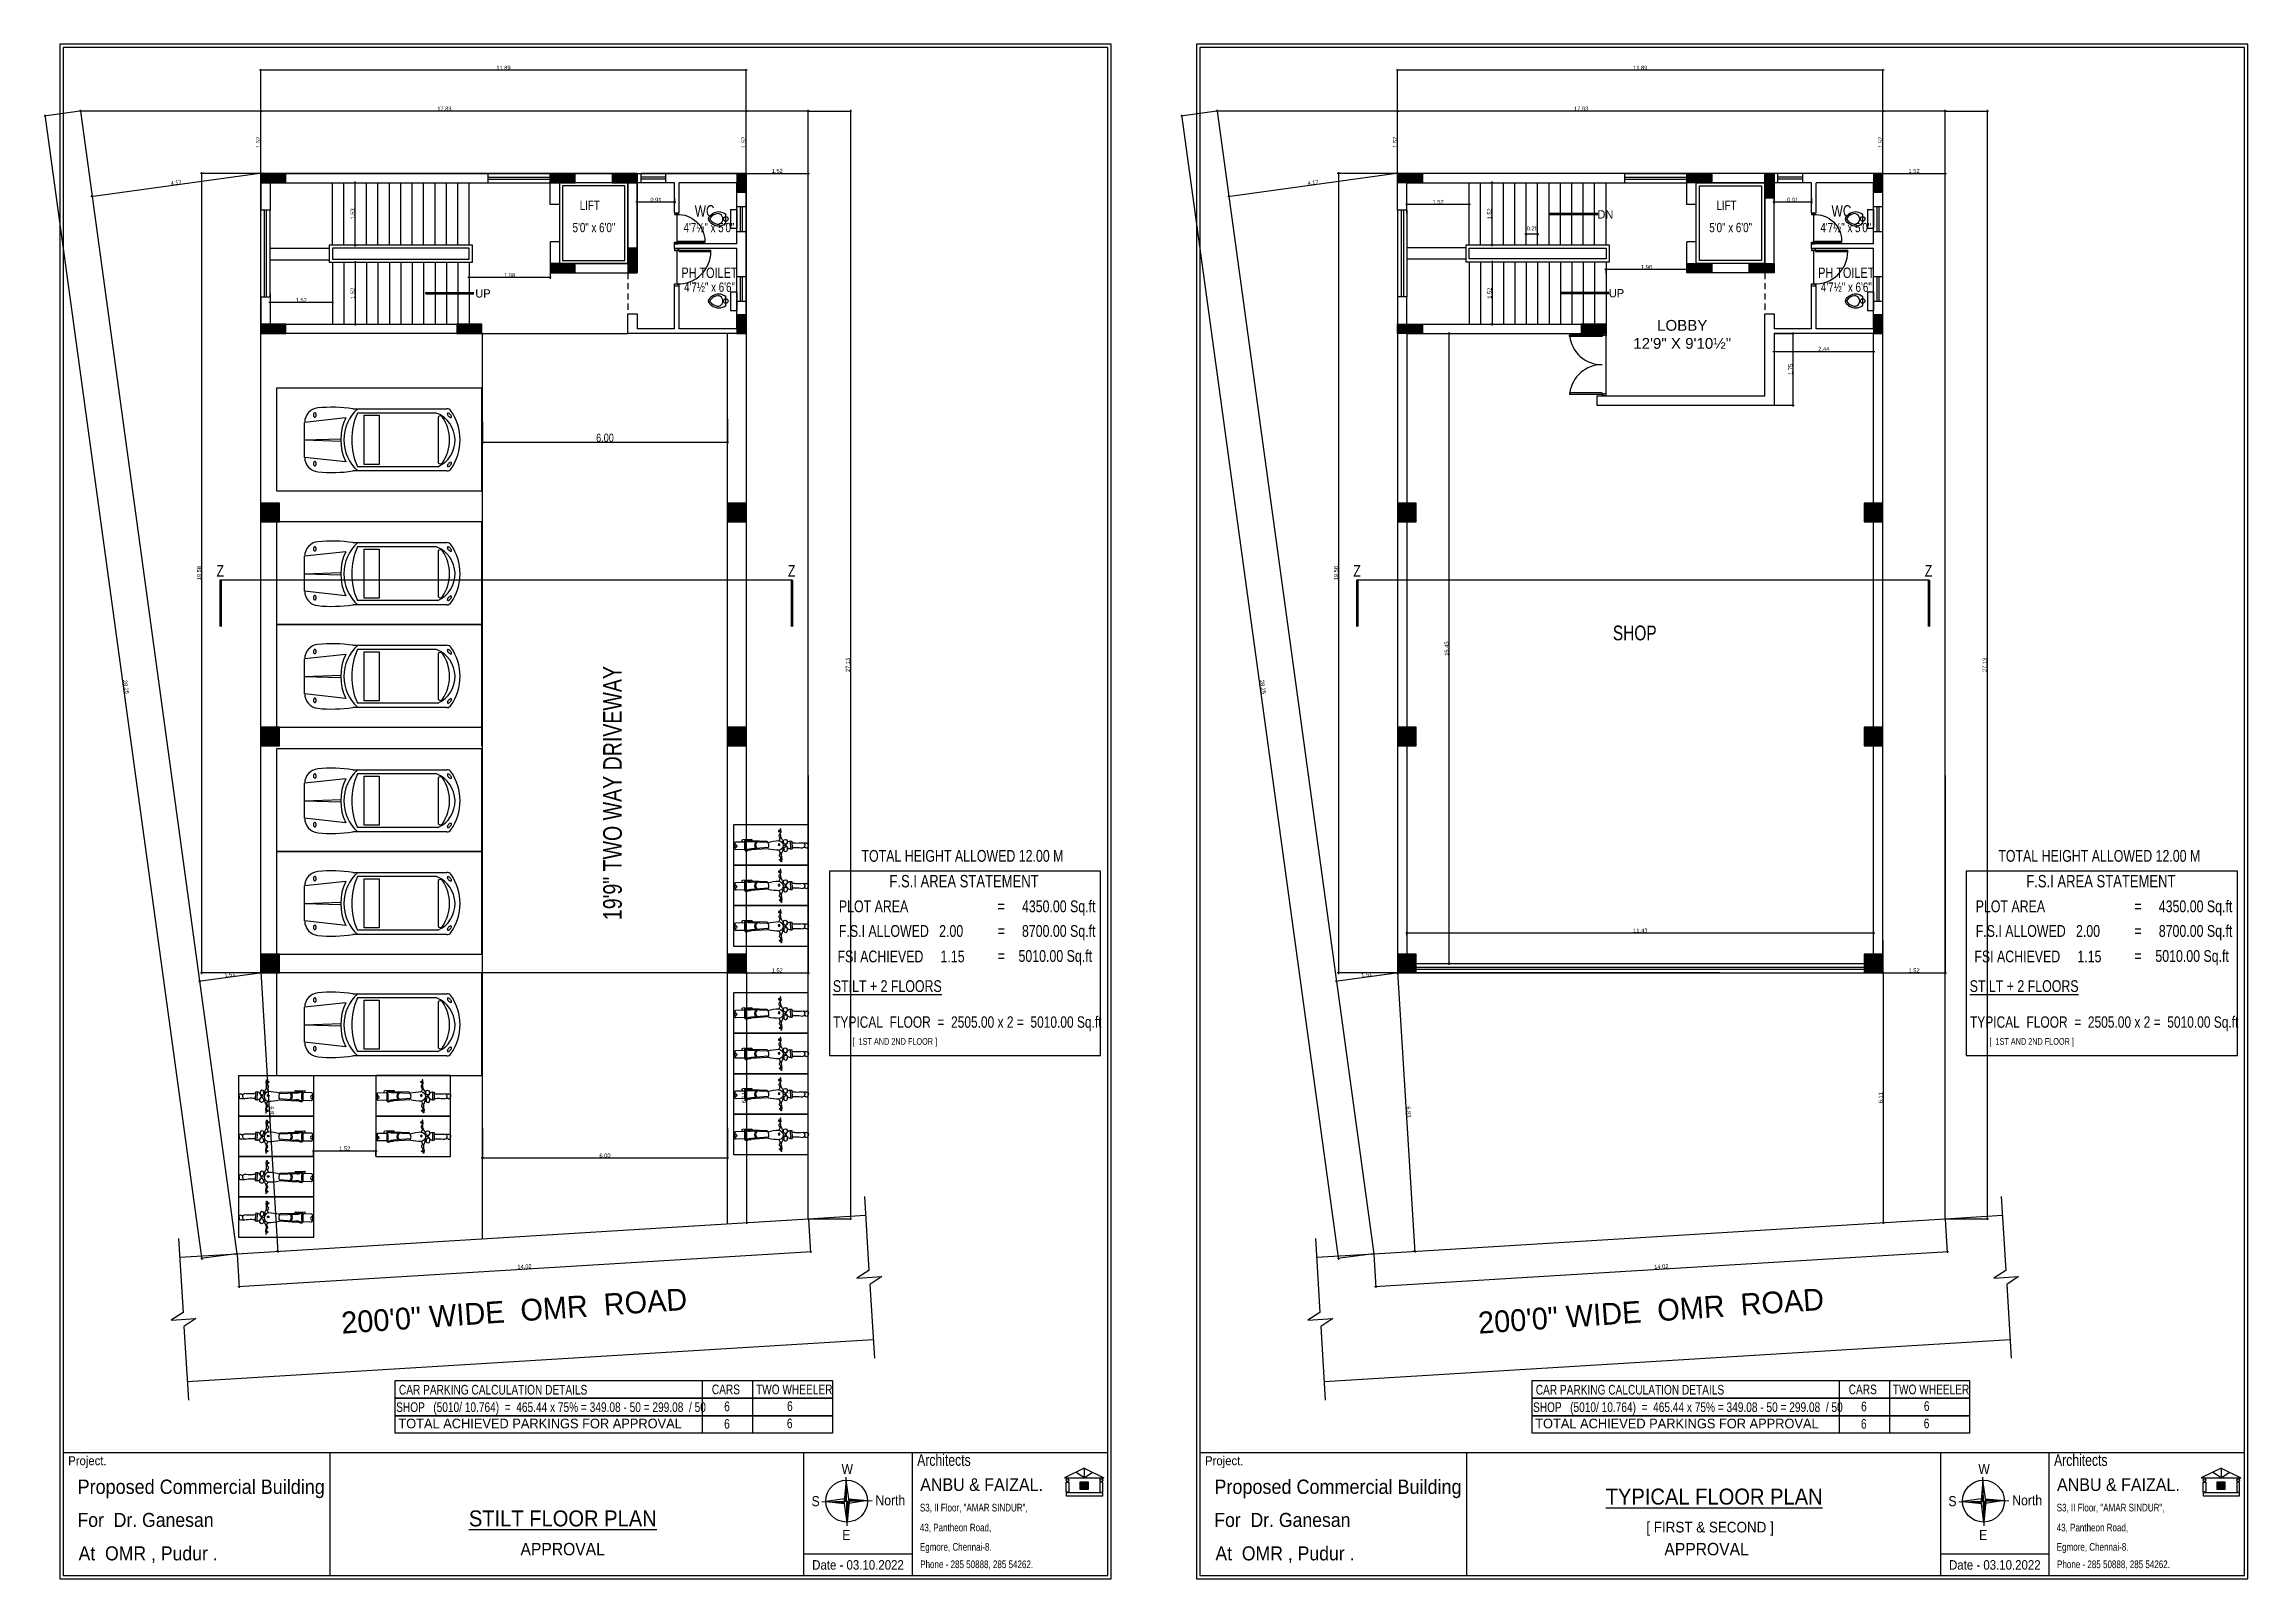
# Model space of a CAD drawing. Header units: metres. Extents: x 13627 to 13863, y 9458 to 9526.
# Drawn here: x 13626.9 to 13680.9, y 9463.7 to 9501.3 of the extents above; entities that cross this region are included whole.
import ezdxf

# ---------------------------------------------------------------- set-up
doc = ezdxf.new("R2010")
doc.units = ezdxf.units.M
doc.header["$LTSCALE"] = 150
doc.header["$PDMODE"] = 35
for name, pattern in [('DASHDOT', [1, 0.5, -0.25, 0, -0.25]), ('DASHDOT2', [0.5, 0.25, -0.125, 0, -0.125]), ('HIDDEN', [0.375, 0.25, -0.125])]:
    doc.linetypes.add(name, pattern=pattern)
doc.layers.get('0').update_dxf_attribs({"linetype": 'CONTINUOUS'})
doc.layers.get('DEFPOINTS').update_dxf_attribs({"color": 1, "linetype": 'CONTINUOUS'})
for name, color, linetype in [('#car 1', 5, 'CONTINUOUS'), ('#path', 8, 'CONTINUOUS'), ('BOUNDARY', 7, 'CONTINUOUS'), ('Coloumn', 6, 'CONTINUOUS'), ('DIM', 7, 'CONTINUOUS'), ('DOOR', 1, 'CONTINUOUS'), ('FUR', 38, 'CONTINUOUS'), ('Road', 1, 'CONTINUOUS'), ('STAIR', 1, 'CONTINUOUS'), ('TEXT', 7, 'CONTINUOUS'), ('TEXT-1', 7, 'CONTINUOUS'), ('title', 10, 'CONTINUOUS'), ('Title box', 7, 'CONTINUOUS'), ('TWO WHEELER', 5, 'CONTINUOUS'), ('WALL', 7, 'CONTINUOUS'), ('WIN', 11, 'CONTINUOUS')]:
    doc.layers.add(name, color=color, linetype=linetype)
doc.layers.add('AR_WALL', color=7, linetype='CONTINUOUS', lineweight=40)
doc.styles.add('23', font='sanss___.ttf', dxfattribs={"width": 0.95})
doc.styles.add('Arial', font='arial.ttf', dxfattribs={"width": 0.8})
doc.styles.add('ROMANC', font='sanss___.ttf', dxfattribs={"width": 0.95})
doc.styles.add('ROMANS', font='sanss___.ttf', dxfattribs={"width": 0.95})
doc.styles.add('ROMANT', font='sanss___.ttf', dxfattribs={"width": 0.95})
doc.styles.add('ROMANTICITALIC', font='romi____.pfb')
doc.styles.add('SAN', font='sanss___.ttf', dxfattribs={"width": 0.75})
doc.styles.add('style3', font='arial.ttf', dxfattribs={"width": 0.9})
doc.dimstyles.new('Copy of vi', dxfattribs={"dimscale": 0, "dimtxt": 12, "dimasz": 1, "dimexe": 0.1875, "dimexo": 0.0625, "dimgap": 1, "dimtad": 1, "dimdec": 1, "dimrnd": 0.5, "dimzin": 3, "dimdsep": 46, "dimlunit": 4, "dimtxsty": 'ROMANS', "dimblk1": 'ARR', "dimblk2": 'ARR', "dimsah": 1, "dimcen": 0.0625, "dimdle": 5.5, "dimse1": 1, "dimse2": 1, "dimclrd": 11, "dimclre": 9, "dimclrt": 2, "dimadec": 0, "dimazin": 0, "dimtfac": 0.6, "dimtdec": 1, "dimtmove": 2, "dimatfit": 3, "dimldrblk": 'A', "dimfxl": 0, "dimtolj": 1, "dimtzin": 2, "dimarcsym": 0})
doc.dimstyles.get("Standard").update_dxf_attribs({"dimtxt": 0.1, "dimasz": 0.1, "dimexe": 0.03, "dimexo": 0.01, "dimgap": 0.01, "dimtad": 1, "dimzin": 3, "dimdsep": 46, "dimtxsty": 'Arial', "dimblk": 'ARCHTICK', "dimcen": 0.0625, "dimdle": 0.03, "dimclrd": 256, "dimclre": 9, "dimclrt": 256, "dimadec": 0, "dimazin": 0, "dimtfac": 0.6, "dimtofl": 0, "dimtmove": 1, "dimatfit": 3, "dimldrblk": 'OPEN90', "dimfxl": 0, "dimtolj": 1, "dimtzin": 0, "dimlwd": -1, "dimlwe": -1, "dimarcsym": 0})

msp = doc.modelspace()

# ---------------------------------------------------------------- texts
at = {"layer": 'TEXT'}
for s, height, style, width, p in [('LIFT', 0.2286, 'ROMANS', 0.75, (13640.0017, 9497.2338, 0.0054)), ('WC', 0.2794, 'ROMANC', 0.75, (13642.8183, 9497.0692, 0.0054)), ('LIFT', 0.2286, 'ROMANS', 0.75, (13667.8462, 9497.2338, 0.0054)), ('WC', 0.2794, 'ROMANC', 0.75, (13670.6649, 9497.0692, 0.0054)), ('5\'0" x 6\'0"', 0.2286, 'ROMANS', 0.75, (13639.8265, 9496.6876, 0.0054)), ('4\'7½" x 5\'0"', 0.2286, 'ROMANS', 0.75, (13642.544, 9496.6876, 0.0054)), ('5\'0" x 6\'0"', 0.2286, 'ROMANS', 0.75, (13667.6711, 9496.6876, 0.0054)), ('4\'7½" x 5\'0"', 0.2286, 'ROMANS', 0.75, (13670.3907, 9496.6876, 0.0054)), ('PH TOILET', 0.254, 'ROMANC', 0.75, (13642.4914, 9495.5666, 0.0054)), ('PH TOILET', 0.254, 'ROMANC', 0.75, (13670.338, 9495.5666, 0.0054)), ('4\'7½" x 6\'6" ', 0.2286, 'ROMANS', 0.75, (13642.5567, 9495.2272, 0.0054)), ('4\'7½" x 6\'6" ', 0.2286, 'ROMANS', 0.75, (13670.4033, 9495.2272, 0.0054)), ('CAR PARKING CALCULATION DETAILS', 0.236598, 'ROMANC', 0.75, (13635.5733, 9468.2175)), ('CARS', 0.2366, 'ROMANC', 0.75, (13643.2385, 9468.2252)), ('TWO WHEELER', 0.236598, 'ROMANC', 0.75, (13644.3194, 9468.2252)), ('CAR PARKING CALCULATION DETAILS', 0.236598, 'ROMANC', 0.75, (13663.42, 9468.2175)), ('CARS', 0.2366, 'ROMANC', 0.75, (13671.0851, 9468.2252)), ('TWO WHEELER', 0.236598, 'ROMANC', 0.75, (13672.166, 9468.2252)), ('SHOP   (5010/ 10.764)  =  465.44 x 75%%% = 349.08 - 50 = 299.08  / 50             ', 0.236598, 'ROMANC', 0.75, (13635.506, 9467.7908)), ('6', 0.2366, 'ROMANC', 0.75, (13643.5396, 9467.3816)), ('6', 0.2366, 'ROMANC', 0.75, (13643.5418, 9467.8089)), ('6', 0.2366, 'ROMANC', 0.75, (13645.0768, 9467.3927)), ('6', 0.2366, 'ROMANC', 0.75, (13645.0805, 9467.8165)), ('SHOP   (5010/ 10.764)  =  465.44 x 75%%% = 349.08 - 50 = 299.08  / 50             ', 0.236598, 'ROMANC', 0.75, (13663.3527, 9467.7908)), ('6', 0.2366, 'ROMANC', 0.75, (13671.3862, 9467.3816)), ('6', 0.2366, 'ROMANC', 0.75, (13671.3885, 9467.8089)), ('6', 0.2366, 'ROMANC', 0.75, (13672.9235, 9467.3927)), ('6', 0.2366, 'ROMANC', 0.75, (13672.9271, 9467.8165)), ('Project.', 0.2205, 'style3', 0.9, (13627.4727, 9466.4862)), ('Project.', 0.2205, 'style3', 0.9, (13655.3194, 9466.4862))]:
    msp.add_text(s, height=height, dxfattribs=dict(at, style=style, width=width)).set_placement(p)
at = {"layer": 'TEXT', "color": 10, "lineweight": -3, "ltscale": 0.05, "style": 'ROMANT', "width": 0.75}
for s, height, p in [('Z', 0.289, (13631.1038, 9488.2484)), ('Z', 0.289, (13645.1013, 9488.2484)), ('Z', 0.289, (13658.9504, 9488.2484)), ('Z', 0.289, (13672.948, 9488.2484)), ('TOTAL HEIGHT ALLOWED 12.00 M ', 0.289018, (13646.9035, 9481.2673)), ('TOTAL HEIGHT ALLOWED 12.00 M ', 0.289018, (13674.7501, 9481.2673))]:
    msp.add_text(s, height=height, dxfattribs=at).set_placement(p)
at = {"layer": 'TEXT', "color": 7, "lineweight": -3, "ltscale": 0.05, "style": 'ROMANT', "width": 0.75}
for s, height, p in [('SHOP', 0.36127, (13665.3083, 9486.6916)), ('F.S.I AREA STATEMENT ', 0.3048, (13647.5878, 9480.6397)), ('F.S.I AREA STATEMENT ', 0.3048, (13675.4345, 9480.6397)), ('PLOT AREA                          =     4350.00 Sq.ft             ', 0.289018, (13646.3499, 9480.0316)), ('PLOT AREA                          =     4350.00 Sq.ft             ', 0.289018, (13674.1965, 9480.0316)), ('F.S.I ALLOWED   2.00          =     8700.00 Sq.ft ', 0.289018, (13646.3499, 9479.428)), ('F.S.I ALLOWED   2.00          =     8700.00 Sq.ft ', 0.289018, (13674.1965, 9479.428)), ('FSI ACHIEVED     1.15', 0.289018, (13646.3163, 9478.8037)), ('     =    5010.00 Sq.ft', 0.289018, (13649.816, 9478.8151)), ('FSI ACHIEVED     1.15', 0.289018, (13674.1629, 9478.8037)), ('     =    5010.00 Sq.ft', 0.289018, (13677.6627, 9478.8151)), ('%%USTILT + 2 FLOORS', 0.289018, (13646.2017, 9478.0776)), ('%%USTILT + 2 FLOORS', 0.289018, (13674.0484, 9478.0776)), ('TYPICAL  FLOOR  =  2505.00 x 2 =  5010.00 Sq.ft', 0.2794, (13646.2099, 9477.2018)), ('TYPICAL  FLOOR  =  2505.00 x 2 =  5010.00 Sq.ft', 0.2794, (13674.0565, 9477.2018)), ('[  1ST AND 2ND FLOOR ]', 0.163449, (13646.6848, 9476.7849)), ('[  1ST AND 2ND FLOOR ]', 0.163449, (13674.5315, 9476.7849))]:
    msp.add_text(s, height=height, dxfattribs=at).set_placement(p)
msp.add_text('19\'9" TWO WAY DRIVEWAY', height=0.4572, rotation=90, dxfattribs=at).set_placement((13641.0325, 9479.8382))
at = {"layer": 'TEXT', "color": 7, "style": 'style3', "width": 0.9}
for s, height, p in [('Proposed Commercial Building ', 0.350799, (13627.7022, 9465.7837)), ('Proposed Commercial Building ', 0.350799, (13655.5488, 9465.7837)), ('%%UTYPICAL FLOOR PLAN', 0.392067, (13665.133, 9465.5227)), ('%%USTILT FLOOR PLAN', 0.392067, (13637.2864, 9464.988)), ('[ FIRST & SECOND ]', 0.261378, (13666.1283, 9464.8393)), ('At  OMR , Pudur .', 0.343361, (13627.7261, 9464.1561)), ('APPROVAL', 0.3048, (13638.5508, 9464.28)), ('At  OMR , Pudur .', 0.343361, (13655.5727, 9464.1561)), ('APPROVAL', 0.3048, (13666.5713, 9464.28))]:
    msp.add_text(s, height=height, dxfattribs=at).set_placement(p)
at = {"layer": 'TEXT', "color": 12, "style": 'SAN', "width": 0.9}
for p in [(13648.3423, 9465.856), (13676.1889, 9465.856)]:
    msp.add_text('ANBU & FAIZAL.', height=0.311944, dxfattribs=at).set_placement(p)
at = {"layer": 'TEXT', "char_height": 0.236598, "width": 8.097208, "attachment_point": 1, "style": 'ROMANC'}
for insert in [(13635.5594, 9467.6269), (13663.406, 9467.6269)]:
    msp.add_mtext('TOTAL ACHIEVED PARKINGS FOR APPROVAL', dxfattribs=dict(at, insert=insert))
at = {"layer": 'TEXT-1', "color": 7, "style": 'ROMANC', "width": 0.95}
for p in [(13634.1801, 9469.7071), (13662.0267, 9469.7071)]:
    msp.add_text('200\'0" WIDE  OMR  ROAD', height=0.5334, rotation=3.97048, dxfattribs=at).set_placement(p)
at = {"layer": 'title', "color": 7, "lineweight": -3, "style": '23', "width": 0.95}
for s, p in [('DN', (13664.9302, 9497.0224)), ('UP', (13637.4436, 9495.087)), ('UP', (13665.2111, 9495.0923))]:
    msp.add_text(s, height=0.2032, dxfattribs=at).set_placement(p)
at = {"layer": 'WALL', "color": 7}
for s, height, style, width, p in [('W', 0.2479, 'ROMANTICITALIC', 0.9, (13646.4142, 9466.2717)), ('Architects', 0.28473, 'ROMANS', 0.75, (13648.2685, 9466.4703)), ('W', 0.2479, 'ROMANTICITALIC', 0.9, (13674.2608, 9466.2717)), ('Architects', 0.28473, 'ROMANS', 0.75, (13676.1152, 9466.4703)), ('S', 0.2479, 'ROMANTICITALIC', 0.9, (13645.6808, 9465.4833)), ('North', 0.24792, 'ROMANTICITALIC', 0.9, (13647.2458, 9465.5043)), ('S3, II Floor, "AMAR SINDUR",', 0.187593, 'ROMANS', 0.75, (13648.3336, 9465.3544)), ('S', 0.2479, 'ROMANTICITALIC', 0.9, (13673.5274, 9465.4833)), ('North', 0.24792, 'ROMANTICITALIC', 0.9, (13675.0924, 9465.5043)), ('S3, II Floor, "AMAR SINDUR",', 0.187593, 'ROMANS', 0.75, (13676.1802, 9465.3544)), ('E', 0.2479, 'ROMANTICITALIC', 0.9, (13646.434, 9464.6539)), ('43, Pantheon Road,', 0.187593, 'ROMANS', 0.75, (13648.3336, 9464.8663)), ('E', 0.2479, 'ROMANTICITALIC', 0.9, (13674.2807, 9464.6539)), ('43, Pantheon Road,', 0.187593, 'ROMANS', 0.75, (13676.1802, 9464.8663)), ('Egmore, Chennai-8.', 0.187593, 'ROMANS', 0.75, (13648.3336, 9464.3926)), ('Egmore, Chennai-8.', 0.187593, 'ROMANS', 0.75, (13676.1802, 9464.3926)), ('Date - 03.10.2022', 0.232888, 'ROMANTICITALIC', 0.9, (13645.6959, 9463.9288)), ('Phone - 285 50888, 285 54262.', 0.187593, 'ROMANS', 0.75, (13648.3425, 9463.966)), ('Date - 03.10.2022', 0.232888, 'ROMANTICITALIC', 0.9, (13673.5425, 9463.9288)), ('Phone - 285 50888, 285 54262.', 0.187593, 'ROMANS', 0.75, (13676.1891, 9463.966))]:
    msp.add_text(s, height=height, dxfattribs=dict(at, style=style, width=width)).set_placement(p)
at = {"layer": 'WALL', "color": 12, "linetype": 'Continuous', "style": 'style3', "width": 0.9}
for p in [(13627.6987, 9464.9751), (13655.5453, 9464.9751)]:
    msp.add_text('For  Dr. Ganesan', height=0.343361, dxfattribs=at).set_placement(p)
at = {"layer": 'WALL', "ltscale": 5, "insert": (13667.0076, 9494.5379), "char_height": 0.264594, "width": 2.479384, "attachment_point": 2}
msp.add_mtext('{\\f@Arial Unicode MS|b0|i0|c0|p34;LOBBY\\P12\'9" X 9\'10½"}', dxfattribs=at)

# ---------------------------------------------------------------- blocks, each defined once
blk = doc.blocks.new('_ArchTick')
at = {"color": 0, "linetype": 'ByBlock', "const_width": 0.00381}
blk.add_lwpolyline([(-0.0127, -0.0127), (0.0127, 0.0127)], dxfattribs=at)
blk = doc.blocks.new('*D13')
at = {"layer": 'DEFPOINTS', "color": 0}
for p in [(13671.924, 9499.652), (13671.924, 9499.652), (13671.924, 9498.128)]:
    blk.add_point(p, dxfattribs=at)
at = {"layer": 'DIM'}
blk.add_line((13671.924, 9498.098), (13671.924, 9499.682), dxfattribs=at)
at = {"layer": 'DIM', "color": 9}
for p, q in [((13671.934, 9499.652), (13671.954, 9499.652)), ((13671.934, 9498.128), (13671.954, 9498.128))]:
    blk.add_line(p, q, dxfattribs=at)
at = {"layer": 'DIM'}
for p, rotation in [((13671.924, 9499.652), 90), ((13671.924, 9498.128), 270)]:
    blk.add_blockref('_ArchTick', p, dxfattribs=dict(at, rotation=rotation))
at = {"layer": 'DIM', "insert": (13671.863, 9498.89), "char_height": 0.1, "attachment_point": 5, "rotation": 90, "style": 'Arial'}
blk.add_mtext('\\A1;1.52', dxfattribs=at)
blk = doc.blocks.new('_Open90')
at = {"layer": 'AR_WALL', "color": 0, "lineweight": -2}
for p, q in [((0, 0), (-0.0254, 0)), ((-0.0127, 0.0127), (0, 0)), ((0, 0), (-0.0127, -0.0127))]:
    blk.add_line(p, q, dxfattribs=at)
blk = doc.blocks.new('*D14')
at = {"layer": 'DEFPOINTS', "color": 0}
for p in [(13660.036, 9499.652), (13660.036, 9499.652), (13660.036, 9498.128)]:
    blk.add_point(p, dxfattribs=at)
at = {"layer": 'DIM'}
blk.add_line((13660.036, 9498.098), (13660.036, 9499.682), dxfattribs=at)
at = {"layer": 'DIM', "color": 9}
for p, q in [((13660.046, 9499.652), (13660.066, 9499.652)), ((13660.046, 9498.128), (13660.066, 9498.128))]:
    blk.add_line(p, q, dxfattribs=at)
at = {"layer": 'DIM', "xscale": 0.1, "yscale": 0.1, "zscale": 0.1}
for p, rotation in [((13660.036, 9499.652), 90), ((13660.036, 9498.128), 270)]:
    blk.add_blockref('_ArchTick', p, dxfattribs=dict(at, rotation=rotation))
at = {"layer": 'DIM', "insert": (13659.975, 9498.89), "char_height": 0.1, "attachment_point": 5, "rotation": 90, "style": 'Arial'}
blk.add_mtext('\\A1;1.52', dxfattribs=at)
blk = doc.blocks.new('*D15')
at = {"layer": 'DEFPOINTS', "color": 0}
for p in [(13673.448, 9499.652), (13673.448, 9472.524), (13674.478, 9472.524)]:
    blk.add_point(p, dxfattribs=at)
at = {"layer": 'DIM', "color": 9}
for p, q in [((13673.458, 9499.652), (13674.508, 9499.652)), ((13673.458, 9472.524), (13674.508, 9472.524))]:
    blk.add_line(p, q, dxfattribs=at)
at = {"layer": 'DIM'}
blk.add_line((13674.478, 9499.682), (13674.478, 9472.494), dxfattribs=at)
for p, rotation in [((13674.478, 9499.652), 90), ((13674.478, 9472.524), 270)]:
    blk.add_blockref('_ArchTick', p, dxfattribs=dict(at, rotation=rotation))
at = {"layer": 'DIM', "insert": (13674.417, 9486.088), "char_height": 0.1, "attachment_point": 5, "rotation": 90, "style": 'Arial'}
blk.add_mtext('\\A1;27.13', dxfattribs=at)
blk = doc.blocks.new('*D16')
at = {"layer": 'DEFPOINTS', "color": 0}
for p in [(13655.617, 9499.652), (13655.617, 9499.652), (13673.448, 9499.652)]:
    blk.add_point(p, dxfattribs=at)
at = {"layer": 'DIM'}
blk.add_line((13673.478, 9499.652), (13655.587, 9499.652), dxfattribs=at)
at = {"layer": 'DIM', "color": 9}
for p, q in [((13655.617, 9499.662), (13655.617, 9499.682)), ((13673.448, 9499.662), (13673.448, 9499.682))]:
    blk.add_line(p, q, dxfattribs=at)
at = {"layer": 'DIM', "rotation": 180}
blk.add_blockref('_ArchTick', (13655.617, 9499.652), dxfattribs=at)
at = {"layer": 'DIM'}
blk.add_blockref('_ArchTick', (13673.448, 9499.652), dxfattribs=at)
at = {"layer": 'DIM', "insert": (13664.532, 9499.713), "char_height": 0.1, "attachment_point": 5, "style": 'Arial'}
blk.add_mtext('\\A1;17.83', dxfattribs=at)
blk = doc.blocks.new('*D17')
at = {"layer": 'DEFPOINTS', "color": 0}
for p in [(13673.448, 9472.524), (13659.453, 9471.668), (13673.497, 9471.721)]:
    blk.add_point(p, dxfattribs=at)
at = {"layer": 'DIM', "color": 9}
for p, q in [((13673.448, 9472.514), (13673.499, 9471.691)), ((13659.454, 9471.658), (13659.504, 9470.834))]:
    blk.add_line(p, q, dxfattribs=at)
at = {"layer": 'DIM'}
blk.add_line((13659.472, 9470.862), (13673.527, 9471.723), dxfattribs=at)
for p, rotation in [((13673.497, 9471.721), 3.504014675090854), ((13659.502, 9470.864), 183.5040146750908)]:
    blk.add_blockref('_ArchTick', p, dxfattribs=dict(at, rotation=rotation))
at = {"layer": 'DIM', "insert": (13666.496, 9471.353), "char_height": 0.1, "attachment_point": 5, "rotation": 3.504, "style": 'Arial'}
blk.add_mtext('\\A1;14.02', dxfattribs=at)
blk = doc.blocks.new('*D18')
at = {"layer": 'DEFPOINTS', "color": 0}
for p in [(13654.757, 9499.534), (13655.617, 9499.652), (13659.453, 9471.668)]:
    blk.add_point(p, dxfattribs=at)
at = {"layer": 'DIM', "color": 9}
for p, q in [((13655.607, 9499.65), (13654.728, 9499.53)), ((13659.443, 9471.666), (13658.564, 9471.546))]:
    blk.add_line(p, q, dxfattribs=at)
at = {"layer": 'DIM'}
blk.add_line((13658.598, 9471.52), (13654.753, 9499.564), dxfattribs=at)
for p, rotation in [((13654.757, 9499.534), 97.80575307847222), ((13658.594, 9471.55), 277.8057530784722)]:
    blk.add_blockref('_ArchTick', p, dxfattribs=dict(at, rotation=rotation))
at = {"layer": 'DIM', "insert": (13656.736, 9485.55), "char_height": 0.1, "attachment_point": 5, "rotation": 277.8058, "style": 'Arial'}
blk.add_mtext('\\A1;28.25', dxfattribs=at)
blk = doc.blocks.new('*D19')
at = {"layer": 'DEFPOINTS', "color": 0}
for p in [(13673.448, 9483.387), (13671.924, 9479.348), (13673.448, 9478.544)]:
    blk.add_point(p, dxfattribs=at)
at = {"layer": 'DIM', "color": 9}
for p, q in [((13673.448, 9483.377), (13673.448, 9478.514)), ((13671.924, 9479.338), (13671.924, 9478.514))]:
    blk.add_line(p, q, dxfattribs=at)
at = {"layer": 'DIM'}
blk.add_line((13671.894, 9478.544), (13673.478, 9478.544), dxfattribs=at)
at = {"layer": 'DIM', "rotation": 180}
blk.add_blockref('_ArchTick', (13671.924, 9478.544), dxfattribs=at)
at = {"layer": 'DIM'}
blk.add_blockref('_ArchTick', (13673.448, 9478.544), dxfattribs=at)
at = {"layer": 'DIM', "insert": (13672.686, 9478.605), "char_height": 0.1, "attachment_point": 5, "style": 'Arial'}
blk.add_mtext('\\A1;1.52', dxfattribs=at)
blk = doc.blocks.new('A')
at = {"layer": 'DIM', "color": 9, "linetype": 'ByBlock'}
for p, q in [((-0.13, 0), (0.13, 0)), ((-0.08, -0.08), (0.08, 0.08)), ((0, 0.13), (0, -0.13))]:
    blk.add_line(p, q, dxfattribs=at)
blk = doc.blocks.new('ARROW')
at = {"layer": 'WALL'}
blk.add_blockref('A', (0, 0), dxfattribs=at)
blk = doc.blocks.new('ARR')
at = {"layer": 'DIM'}
blk.add_blockref('ARROW', (0, 0), dxfattribs=at)
blk = doc.blocks.new('*D20')
at = {"layer": 'DEFPOINTS', "color": 0}
for p in [(13660.265, 9497.367), (13660.265, 9497.137), (13661.789, 9497.137)]:
    blk.add_point(p, dxfattribs=at)
at = {"layer": 'DIM'}
blk.add_line((13661.819, 9497.367), (13660.235, 9497.367), dxfattribs=at)
at = {"layer": 'DIM', "color": 9}
for p, q in [((13660.265, 9497.147), (13660.265, 9497.397)), ((13661.789, 9497.147), (13661.789, 9497.397))]:
    blk.add_line(p, q, dxfattribs=at)
at = {"layer": 'DIM', "rotation": 180}
blk.add_blockref('_ArchTick', (13660.265, 9497.367), dxfattribs=at)
at = {"layer": 'DIM'}
blk.add_blockref('_ArchTick', (13661.789, 9497.367), dxfattribs=at)
at = {"layer": 'DIM', "insert": (13661.027, 9497.429), "char_height": 0.1, "attachment_point": 5, "style": 'Arial'}
blk.add_mtext('\\A1;1.52', dxfattribs=at)
blk = doc.blocks.new('*D21')
at = {"layer": 'DEFPOINTS', "color": 0}
for p in [(13662.348, 9497.899), (13662.348, 9497.899), (13662.348, 9496.375)]:
    blk.add_point(p, dxfattribs=at)
at = {"layer": 'DIM', "color": 9}
for p, q in [((13662.338, 9497.899), (13662.318, 9497.899)), ((13662.338, 9496.375), (13662.318, 9496.375))]:
    blk.add_line(p, q, dxfattribs=at)
at = {"layer": 'DIM'}
blk.add_line((13662.348, 9496.345), (13662.348, 9497.929), dxfattribs=at)
for p, rotation in [((13662.348, 9497.899), 90), ((13662.348, 9496.375), 270)]:
    blk.add_blockref('_ArchTick', p, dxfattribs=dict(at, rotation=rotation))
at = {"layer": 'DIM', "insert": (13662.287, 9497.137), "char_height": 0.1, "attachment_point": 5, "rotation": 90, "style": 'Arial'}
blk.add_mtext('\\A1;1.52', dxfattribs=at)
blk = doc.blocks.new('A$C1378589D')
at = {"layer": 'DOOR', "color": 40}
for p, q in [((0.035, 0.094), (0.035, 0.892)), ((0.071, 0.892), (0.035, 0.892)), ((0.071, 0.094), (0.071, 0.892)), ((1.453, 0.094), (1.453, 0.892)), ((1.453, 0.892), (1.489, 0.892)), ((1.489, 0.094), (1.489, 0.892)), ((0.035, 0.094), (0.071, 0.094)), ((1.489, 0.094), (1.453, 0.094))]:
    blk.add_line(p, q, dxfattribs=at)
at = {"layer": 'DOOR', "color": 230}
for p, q in [((0.035, 0.094), (0, 0.094)), ((0, 0), (0, 0.094)), ((0, 0), (0.047, 0)), ((0.035, 0.059), (0.035, 0.094)), ((0.047, 0.059), (0.035, 0.059)), ((0.047, 0), (0.047, 0.059)), ((1.477, 0.059), (1.489, 0.059)), ((1.477, 0), (1.477, 0.059)), ((1.524, 0), (1.477, 0)), ((1.489, 0.094), (1.524, 0.094)), ((1.489, 0.059), (1.489, 0.094)), ((1.524, 0), (1.524, 0.094))]:
    blk.add_line(p, q, dxfattribs=at)
at = {"layer": 'DOOR', "color": 145}
for centre, start, end in [((-0.04, 0.097), 359.8144, 82.0332), ((1.564, 0.097), 97.9668, 180.1856)]:
    blk.add_arc(centre, 0.802, start, end, dxfattribs=at)
blk = doc.blocks.new('*D22')
at = {"layer": 'DEFPOINTS', "color": 0}
for p in [(13660.036, 9500.653), (13660.036, 9498.128), (13671.924, 9498.128)]:
    blk.add_point(p, dxfattribs=at)
at = {"layer": 'DIM'}
blk.add_line((13671.954, 9500.653), (13660.006, 9500.653), dxfattribs=at)
at = {"layer": 'DIM', "color": 9}
for p, q in [((13660.036, 9498.138), (13660.036, 9500.683)), ((13671.924, 9498.138), (13671.924, 9500.683))]:
    blk.add_line(p, q, dxfattribs=at)
at = {"layer": 'DIM'}
for p, rotation in [((13660.036, 9500.653), 179.9999999999737), ((13671.924, 9500.653), 359.9999999999737)]:
    blk.add_blockref('_ArchTick', p, dxfattribs=dict(at, rotation=rotation))
at = {"layer": 'DIM', "insert": (13665.98, 9500.714), "char_height": 0.1, "attachment_point": 5, "style": 'Arial'}
blk.add_mtext('\\A1;11.89', dxfattribs=at)
blk = doc.blocks.new('*D23')
at = {"layer": 'DEFPOINTS', "color": 0}
for p in [(13671.924, 9478.544), (13671.924, 9472.431), (13671.929, 9472.431)]:
    blk.add_point(p, dxfattribs=at)
at = {"layer": 'DIM'}
blk.add_line((13671.929, 9478.574), (13671.929, 9472.401), dxfattribs=at)
at = {"layer": 'DIM', "color": 9}
for p, q in [((13671.934, 9478.544), (13671.959, 9478.544)), ((13671.934, 9472.431), (13671.959, 9472.431))]:
    blk.add_line(p, q, dxfattribs=at)
at = {"layer": 'DIM'}
for p, rotation in [((13671.929, 9478.544), 90), ((13671.929, 9472.431), 270)]:
    blk.add_blockref('_ArchTick', p, dxfattribs=dict(at, rotation=rotation))
at = {"layer": 'DIM', "insert": (13671.868, 9475.488), "char_height": 0.1, "attachment_point": 5, "rotation": 90, "style": 'Arial'}
blk.add_mtext('\\A1;6.11', dxfattribs=at)
blk = doc.blocks.new('*D24')
at = {"layer": 'DEFPOINTS', "color": 0}
for p in [(13662.348, 9495.956), (13662.348, 9494.433), (13662.348, 9494.433)]:
    blk.add_point(p, dxfattribs=at)
at = {"layer": 'DIM', "color": 9}
for p, q in [((13662.338, 9495.956), (13662.318, 9495.956)), ((13662.338, 9494.433), (13662.318, 9494.433))]:
    blk.add_line(p, q, dxfattribs=at)
at = {"layer": 'DIM'}
blk.add_line((13662.348, 9495.986), (13662.348, 9494.403), dxfattribs=at)
for p, rotation in [((13662.348, 9495.956), 90), ((13662.348, 9494.433), 270)]:
    blk.add_blockref('_ArchTick', p, dxfattribs=dict(at, rotation=rotation))
at = {"layer": 'DIM', "insert": (13662.287, 9495.194), "char_height": 0.1, "attachment_point": 5, "rotation": 90, "style": 'Arial'}
blk.add_mtext('\\A1;1.52', dxfattribs=at)
blk = doc.blocks.new('*D25')
at = {"layer": 'DEFPOINTS', "color": 0}
for p in [(13660.036, 9498.128), (13655.903, 9497.561), (13655.903, 9497.561)]:
    blk.add_point(p, dxfattribs=at)
at = {"layer": 'DIM'}
blk.add_line((13660.066, 9498.132), (13655.874, 9497.557), dxfattribs=at)
at = {"layer": 'DIM', "color": 9}
for p, q in [((13660.035, 9498.138), (13660.032, 9498.157)), ((13655.902, 9497.571), (13655.899, 9497.591))]:
    blk.add_line(p, q, dxfattribs=at)
at = {"layer": 'DIM'}
for p, rotation in [((13660.036, 9498.128), 7.805753078483866), ((13655.903, 9497.561), 187.8057530784839)]:
    blk.add_blockref('_ArchTick', p, dxfattribs=dict(at, rotation=rotation))
at = {"layer": 'DIM', "insert": (13657.962, 9497.904), "char_height": 0.1, "attachment_point": 5, "rotation": 7.8058, "style": 'Arial'}
blk.add_mtext('\\A1;4.17', dxfattribs=at)
blk = doc.blocks.new('*D26')
at = {"layer": 'DEFPOINTS', "color": 0}
for p in [(13660.265, 9479.52), (13660.265, 9479.459), (13671.695, 9479.459)]:
    blk.add_point(p, dxfattribs=at)
at = {"layer": 'DIM'}
blk.add_line((13671.725, 9479.52), (13660.235, 9479.52), dxfattribs=at)
at = {"layer": 'DIM', "color": 9}
for p, q in [((13660.265, 9479.469), (13660.265, 9479.55)), ((13671.695, 9479.469), (13671.695, 9479.55))]:
    blk.add_line(p, q, dxfattribs=at)
at = {"layer": 'DIM', "rotation": 180}
blk.add_blockref('_ArchTick', (13660.265, 9479.52), dxfattribs=at)
at = {"layer": 'DIM'}
blk.add_blockref('_ArchTick', (13671.695, 9479.52), dxfattribs=at)
at = {"layer": 'DIM', "insert": (13665.98, 9479.582), "char_height": 0.1, "attachment_point": 5, "style": 'Arial'}
blk.add_mtext('\\A1;11.43', dxfattribs=at)
blk = doc.blocks.new('*D27')
at = {"layer": 'DEFPOINTS', "color": 0}
for p in [(13661.296, 9494.204), (13661.338, 9494.204), (13661.338, 9478.773)]:
    blk.add_point(p, dxfattribs=at)
at = {"layer": 'DIM', "color": 9}
for p, q in [((13661.328, 9494.204), (13661.266, 9494.204)), ((13661.328, 9478.773), (13661.266, 9478.773))]:
    blk.add_line(p, q, dxfattribs=at)
at = {"layer": 'DIM'}
blk.add_line((13661.296, 9478.743), (13661.296, 9494.234), dxfattribs=at)
for p, rotation in [((13661.296, 9494.204), 90), ((13661.296, 9478.773), 270)]:
    blk.add_blockref('_ArchTick', p, dxfattribs=dict(at, rotation=rotation))
at = {"layer": 'DIM', "insert": (13661.235, 9486.488), "char_height": 0.1, "attachment_point": 5, "rotation": 90, "style": 'Arial'}
blk.add_mtext('\\A1;15.43', dxfattribs=at)
blk = doc.blocks.new('*D28')
at = {"layer": 'DEFPOINTS', "color": 0}
for p in [(13665.142, 9495.775), (13665.142, 9495.663), (13667.123, 9495.855)]:
    blk.add_point(p, dxfattribs=at)
at = {"layer": 'DIM'}
blk.add_line((13667.153, 9495.775), (13665.112, 9495.775), dxfattribs=at)
at = {"layer": 'DIM', "color": 9}
for p, q in [((13665.142, 9495.673), (13665.142, 9495.805)), ((13667.123, 9495.845), (13667.123, 9495.745))]:
    blk.add_line(p, q, dxfattribs=at)
at = {"layer": 'DIM', "rotation": 180}
blk.add_blockref('_ArchTick', (13665.142, 9495.775), dxfattribs=at)
at = {"layer": 'DIM'}
blk.add_blockref('_ArchTick', (13667.123, 9495.775), dxfattribs=at)
at = {"layer": 'DIM', "insert": (13666.132, 9495.836), "char_height": 0.1, "attachment_point": 5, "style": 'Arial'}
blk.add_mtext('\\A1;1.98', dxfattribs=at)
blk = doc.blocks.new('*D29')
at = {"layer": 'DEFPOINTS', "color": 0}
for p in [(13658.538, 9478.339), (13658.538, 9478.339), (13660.036, 9478.544)]:
    blk.add_point(p, dxfattribs=at)
at = {"layer": 'DIM'}
blk.add_line((13660.066, 9478.548), (13658.509, 9478.335), dxfattribs=at)
at = {"layer": 'DIM', "color": 9}
for p, q in [((13660.038, 9478.534), (13660.04, 9478.515)), ((13658.54, 9478.329), (13658.543, 9478.309))]:
    blk.add_line(p, q, dxfattribs=at)
at = {"layer": 'DIM'}
for p, rotation in [((13658.538, 9478.339), 187.8057530784604), ((13660.036, 9478.544), 7.805753078460364)]:
    blk.add_blockref('_ArchTick', p, dxfattribs=dict(at, rotation=rotation))
at = {"layer": 'DIM', "insert": (13659.279, 9478.502), "char_height": 0.1, "attachment_point": 5, "rotation": 7.8058, "style": 'Arial'}
blk.add_mtext('\\A1;1.51', dxfattribs=at)
blk = doc.blocks.new('*D30')
at = {"layer": 'DEFPOINTS', "color": 0}
for p in [(13660.036, 9478.544), (13660.454, 9471.729), (13660.454, 9471.729)]:
    blk.add_point(p, dxfattribs=at)
at = {"layer": 'DIM', "color": 9}
for p, q in [((13660.026, 9478.544), (13660.006, 9478.542)), ((13660.444, 9471.728), (13660.424, 9471.727))]:
    blk.add_line(p, q, dxfattribs=at)
at = {"layer": 'DIM'}
blk.add_line((13660.035, 9478.574), (13660.456, 9471.699), dxfattribs=at)
for p, rotation in [((13660.036, 9478.544), 93.50401467509342), ((13660.454, 9471.729), 273.5040146750935)]:
    blk.add_blockref('_ArchTick', p, dxfattribs=dict(at, rotation=rotation))
at = {"layer": 'DIM', "insert": (13660.306, 9475.14), "char_height": 0.1, "attachment_point": 5, "rotation": 273.504, "style": 'Arial'}
blk.add_mtext('\\A1;6.83', dxfattribs=at)
blk = doc.blocks.new('EWCP')
for p, q in [((0.229, 0.152), (-0.229, 0.152)), ((-0.229, 0.152), (-0.229, 0)), ((0.229, 0), (-0.229, 0)), ((-0.102, 0.264), (0.102, 0.264)), ((0.229, 0.152), (0.229, 0))]:
    blk.add_line(p, q)
blk.add_circle((0, 0.267), 0.0559)
for centre, radius, start, end in [((0.147, 0.429), 0.317, 124.2325, 177.7197), ((0.147, 0.429), 0.279, 124.9525, 170.1186), ((0, 0.625), 0.0734, 64.3273, 115.1009), ((0, 0.625), 0.0353, 68.3192, 110.8901), ((-0.147, 0.429), 0.279, 7.8571, 54.9843), ((-0.147, 0.429), 0.317, 2.2803, 55.6668), ((0.109, 0.446), 0.279, 180.9603, 220.9088), ((0.001, 0.467), 0.129, 175.7526, 359.9058), ((-0.109, 0.446), 0.279, 319.0912, 359.0397)]:
    blk.add_arc(centre, radius, start, end)
blk = doc.blocks.new('D1')
at = {"color": 40}
for p, q in [((0.038, 0.102), (0.038, 0.89)), ((0.076, 0.89), (0.038, 0.89)), ((0.076, 0.102), (0.076, 0.89)), ((0.038, 0.102), (0.076, 0.102))]:
    blk.add_line(p, q, dxfattribs=at)
at = {"color": 230}
for p, q in [((0, 0), (0, 0.102)), ((0.038, 0.102), (0, 0.102)), ((0, 0), (0.051, 0)), ((0.038, 0.064), (0.038, 0.102)), ((0.051, 0.064), (0.038, 0.064)), ((0.051, 0), (0.051, 0.064)), ((0.864, 0.064), (0.876, 0.064)), ((0.864, 0), (0.864, 0.064)), ((0.914, 0), (0.864, 0)), ((0.876, 0.064), (0.876, 0.102)), ((0.876, 0.102), (0.914, 0.102)), ((0.914, 0), (0.914, 0.102))]:
    blk.add_line(p, q, dxfattribs=at)
at = {"color": 145}
blk.add_arc((0.076, 0.102), 0.788, 357.2298, 90, dxfattribs=at)
blk = doc.blocks.new('*D31')
at = {"layer": 'DEFPOINTS', "color": 0}
for p in [(13668.092, 9498.128), (13658.587, 9478.544), (13667.94, 9478.544)]:
    blk.add_point(p, dxfattribs=at)
at = {"layer": 'DIM', "color": 9}
for p, q in [((13668.082, 9498.128), (13658.557, 9498.128)), ((13667.93, 9478.544), (13658.557, 9478.544))]:
    blk.add_line(p, q, dxfattribs=at)
at = {"layer": 'DIM'}
blk.add_line((13658.587, 9498.158), (13658.587, 9478.514), dxfattribs=at)
for p, rotation in [((13658.587, 9498.128), 90), ((13658.587, 9478.544), 270)]:
    blk.add_blockref('_ArchTick', p, dxfattribs=dict(at, rotation=rotation))
at = {"layer": 'DIM', "insert": (13658.526, 9488.336), "char_height": 0.1, "attachment_point": 5, "rotation": 90, "style": 'Arial'}
blk.add_mtext('\\A1;19.58', dxfattribs=at)
blk = doc.blocks.new('*D32')
at = {"layer": 'DEFPOINTS', "color": 0}
for p in [(13644.077, 9499.652), (13644.077, 9499.652), (13644.077, 9498.128)]:
    blk.add_point(p, dxfattribs=at)
at = {"layer": 'DIM'}
blk.add_line((13644.077, 9498.098), (13644.077, 9499.682), dxfattribs=at)
at = {"layer": 'DIM', "color": 9}
for p, q in [((13644.087, 9499.652), (13644.107, 9499.652)), ((13644.087, 9498.128), (13644.107, 9498.128))]:
    blk.add_line(p, q, dxfattribs=at)
at = {"layer": 'DIM', "xscale": 0.1, "yscale": 0.1, "zscale": 0.1}
for p, rotation in [((13644.077, 9499.652), 90), ((13644.077, 9498.128), 270)]:
    blk.add_blockref('_ArchTick', p, dxfattribs=dict(at, rotation=rotation))
at = {"layer": 'DIM', "insert": (13644.016, 9498.89), "char_height": 0.1, "attachment_point": 5, "rotation": 90, "style": 'Arial'}
blk.add_mtext('\\A1;1.52', dxfattribs=at)
blk = doc.blocks.new('*D33')
at = {"layer": 'DEFPOINTS', "color": 0}
for p in [(13645.601, 9498.128), (13644.077, 9496.398), (13645.601, 9496.398)]:
    blk.add_point(p, dxfattribs=at)
at = {"layer": 'DIM'}
blk.add_line((13644.047, 9498.128), (13645.631, 9498.128), dxfattribs=at)
at = {"layer": 'DIM', "color": 9}
for p, q in [((13644.077, 9496.408), (13644.077, 9498.158)), ((13645.601, 9496.408), (13645.601, 9498.158))]:
    blk.add_line(p, q, dxfattribs=at)
at = {"layer": 'DIM', "xscale": 0.1, "yscale": 0.1, "zscale": 0.1, "rotation": 180}
blk.add_blockref('_ArchTick', (13644.077, 9498.128), dxfattribs=at)
at = {"layer": 'DIM', "xscale": 0.1, "yscale": 0.1, "zscale": 0.1}
blk.add_blockref('_ArchTick', (13645.601, 9498.128), dxfattribs=at)
at = {"layer": 'DIM', "insert": (13644.839, 9498.189), "char_height": 0.1, "attachment_point": 5, "style": 'Arial'}
blk.add_mtext('\\A1;1.52', dxfattribs=at)
blk = doc.blocks.new('*D34')
at = {"layer": 'DEFPOINTS', "color": 0}
for p in [(13632.19, 9499.652), (13632.19, 9499.652), (13632.19, 9498.128)]:
    blk.add_point(p, dxfattribs=at)
at = {"layer": 'DIM'}
blk.add_line((13632.19, 9498.098), (13632.19, 9499.682), dxfattribs=at)
at = {"layer": 'DIM', "color": 9}
for p, q in [((13632.2, 9499.652), (13632.22, 9499.652)), ((13632.2, 9498.128), (13632.22, 9498.128))]:
    blk.add_line(p, q, dxfattribs=at)
at = {"layer": 'DIM', "xscale": 0.1, "yscale": 0.1, "zscale": 0.1}
for p, rotation in [((13632.19, 9499.652), 90), ((13632.19, 9498.128), 270)]:
    blk.add_blockref('_ArchTick', p, dxfattribs=dict(at, rotation=rotation))
at = {"layer": 'DIM', "insert": (13632.129, 9498.89), "char_height": 0.1, "attachment_point": 5, "rotation": 90, "style": 'Arial'}
blk.add_mtext('\\A1;1.52', dxfattribs=at)
blk = doc.blocks.new('*D35')
at = {"layer": 'DEFPOINTS', "color": 0}
for p in [(13645.601, 9499.652), (13645.601, 9472.524), (13646.631, 9472.524)]:
    blk.add_point(p, dxfattribs=at)
at = {"layer": 'DIM', "color": 9}
for p, q in [((13645.611, 9499.652), (13646.661, 9499.652)), ((13645.611, 9472.524), (13646.661, 9472.524))]:
    blk.add_line(p, q, dxfattribs=at)
at = {"layer": 'DIM'}
blk.add_line((13646.631, 9499.682), (13646.631, 9472.494), dxfattribs=at)
at = {"layer": 'DIM', "xscale": 0.1, "yscale": 0.1, "zscale": 0.1}
for p, rotation in [((13646.631, 9499.652), 90), ((13646.631, 9472.524), 270)]:
    blk.add_blockref('_ArchTick', p, dxfattribs=dict(at, rotation=rotation))
at = {"layer": 'DIM', "insert": (13646.57, 9486.088), "char_height": 0.1, "attachment_point": 5, "rotation": 90, "style": 'Arial'}
blk.add_mtext('\\A1;27.13', dxfattribs=at)
blk = doc.blocks.new('*D36')
at = {"layer": 'DEFPOINTS', "color": 0}
for p in [(13627.77, 9499.652), (13627.77, 9499.652), (13645.601, 9499.652)]:
    blk.add_point(p, dxfattribs=at)
at = {"layer": 'DIM'}
blk.add_line((13645.631, 9499.652), (13627.74, 9499.652), dxfattribs=at)
at = {"layer": 'DIM', "color": 9}
for p, q in [((13627.77, 9499.662), (13627.77, 9499.682)), ((13645.601, 9499.662), (13645.601, 9499.682))]:
    blk.add_line(p, q, dxfattribs=at)
at = {"layer": 'DIM', "xscale": 0.1, "yscale": 0.1, "zscale": 0.1, "rotation": 180}
blk.add_blockref('_ArchTick', (13627.77, 9499.652), dxfattribs=at)
at = {"layer": 'DIM', "xscale": 0.1, "yscale": 0.1, "zscale": 0.1}
blk.add_blockref('_ArchTick', (13645.601, 9499.652), dxfattribs=at)
at = {"layer": 'DIM', "insert": (13636.686, 9499.713), "char_height": 0.1, "attachment_point": 5, "style": 'Arial'}
blk.add_mtext('\\A1;17.83', dxfattribs=at)
blk = doc.blocks.new('*D37')
at = {"layer": 'DEFPOINTS', "color": 0}
for p in [(13645.601, 9472.524), (13631.606, 9471.668), (13645.65, 9471.721)]:
    blk.add_point(p, dxfattribs=at)
at = {"layer": 'DIM', "color": 9}
for p, q in [((13645.602, 9472.514), (13645.652, 9471.691)), ((13631.607, 9471.658), (13631.657, 9470.834))]:
    blk.add_line(p, q, dxfattribs=at)
at = {"layer": 'DIM'}
blk.add_line((13631.626, 9470.862), (13645.68, 9471.723), dxfattribs=at)
at = {"layer": 'DIM', "xscale": 0.1, "yscale": 0.1, "zscale": 0.1}
for p, rotation in [((13645.65, 9471.721), 3.504014675088576), ((13631.656, 9470.864), 183.5040146750886)]:
    blk.add_blockref('_ArchTick', p, dxfattribs=dict(at, rotation=rotation))
at = {"layer": 'DIM', "insert": (13638.649, 9471.353), "char_height": 0.1, "attachment_point": 5, "rotation": 3.504, "style": 'Arial'}
blk.add_mtext('\\A1;14.02', dxfattribs=at)
blk = doc.blocks.new('*D38')
at = {"layer": 'DEFPOINTS', "color": 0}
for p in [(13626.911, 9499.534), (13627.77, 9499.652), (13631.606, 9471.668)]:
    blk.add_point(p, dxfattribs=at)
at = {"layer": 'DIM', "color": 9}
for p, q in [((13627.76, 9499.65), (13626.881, 9499.53)), ((13631.597, 9471.666), (13630.717, 9471.546))]:
    blk.add_line(p, q, dxfattribs=at)
at = {"layer": 'DIM'}
blk.add_line((13630.751, 9471.52), (13626.907, 9499.564), dxfattribs=at)
at = {"layer": 'DIM', "xscale": 0.1, "yscale": 0.1, "zscale": 0.1}
for p, rotation in [((13626.911, 9499.534), 97.8057530784539), ((13630.747, 9471.55), 277.8057530784539)]:
    blk.add_blockref('_ArchTick', p, dxfattribs=dict(at, rotation=rotation))
at = {"layer": 'DIM', "insert": (13628.889, 9485.55), "char_height": 0.1, "attachment_point": 5, "rotation": 277.8058, "style": 'Arial'}
blk.add_mtext('\\A1;28.25', dxfattribs=at)
blk = doc.blocks.new('*D39')
at = {"layer": 'DEFPOINTS', "color": 0}
for p in [(13645.601, 9483.387), (13644.077, 9479.196), (13645.601, 9478.544)]:
    blk.add_point(p, dxfattribs=at)
at = {"layer": 'DIM', "color": 9}
for p, q in [((13645.601, 9483.377), (13645.601, 9478.514)), ((13644.077, 9479.186), (13644.077, 9478.514))]:
    blk.add_line(p, q, dxfattribs=at)
at = {"layer": 'DIM'}
blk.add_line((13644.047, 9478.544), (13645.631, 9478.544), dxfattribs=at)
at = {"layer": 'DIM', "rotation": 180}
blk.add_blockref('_ArchTick', (13644.077, 9478.544), dxfattribs=at)
at = {"layer": 'DIM'}
blk.add_blockref('_ArchTick', (13645.601, 9478.544), dxfattribs=at)
at = {"layer": 'DIM', "insert": (13644.839, 9478.605), "char_height": 0.1, "attachment_point": 5, "style": 'Arial'}
blk.add_mtext('\\A1;1.52', dxfattribs=at)
blk = doc.blocks.new('*D40')
at = {"layer": 'DEFPOINTS', "color": 0}
for p in [(13632.418, 9495.188), (13633.942, 9495.188), (13632.418, 9494.964)]:
    blk.add_point(p, dxfattribs=at)
at = {"layer": 'DIM', "color": 9}
for p, q in [((13632.418, 9495.178), (13632.418, 9494.934)), ((13633.942, 9495.178), (13633.942, 9494.934))]:
    blk.add_line(p, q, dxfattribs=at)
at = {"layer": 'DIM'}
blk.add_line((13633.972, 9494.964), (13632.388, 9494.964), dxfattribs=at)
at = {"layer": 'DIM', "rotation": 180}
blk.add_blockref('_ArchTick', (13632.418, 9494.964), dxfattribs=at)
at = {"layer": 'DIM'}
blk.add_blockref('_ArchTick', (13633.942, 9494.964), dxfattribs=at)
at = {"layer": 'DIM', "insert": (13633.18, 9495.025), "char_height": 0.1, "attachment_point": 5, "style": 'Arial'}
blk.add_mtext('\\A1;1.52', dxfattribs=at)
blk = doc.blocks.new('*D41')
at = {"layer": 'DEFPOINTS', "color": 0}
for p in [(13634.501, 9495.95), (13634.501, 9494.433), (13634.501, 9494.433)]:
    blk.add_point(p, dxfattribs=at)
at = {"layer": 'DIM'}
blk.add_line((13634.501, 9495.98), (13634.501, 9494.403), dxfattribs=at)
at = {"layer": 'DIM', "color": 9}
for p, q in [((13634.511, 9495.95), (13634.531, 9495.95)), ((13634.511, 9494.433), (13634.531, 9494.433))]:
    blk.add_line(p, q, dxfattribs=at)
at = {"layer": 'DIM'}
for p, rotation in [((13634.501, 9495.95), 90), ((13634.501, 9494.433), 270)]:
    blk.add_blockref('_ArchTick', p, dxfattribs=dict(at, rotation=rotation))
at = {"layer": 'DIM', "insert": (13634.44, 9495.191), "char_height": 0.1, "attachment_point": 5, "rotation": 90, "style": 'Arial'}
blk.add_mtext('\\A1;1.52', dxfattribs=at)
blk = doc.blocks.new('*D42')
at = {"layer": 'DEFPOINTS', "color": 0}
for p in [(13632.19, 9500.653), (13632.19, 9498.128), (13644.077, 9498.128)]:
    blk.add_point(p, dxfattribs=at)
at = {"layer": 'DIM'}
blk.add_line((13644.107, 9500.653), (13632.16, 9500.653), dxfattribs=at)
at = {"layer": 'DIM', "color": 9}
for p, q in [((13632.19, 9498.138), (13632.19, 9500.683)), ((13644.077, 9498.138), (13644.077, 9500.683))]:
    blk.add_line(p, q, dxfattribs=at)
at = {"layer": 'DIM', "xscale": 0.1, "yscale": 0.1, "zscale": 0.1}
for p, rotation in [((13632.19, 9500.653), 179.9999999999737), ((13644.077, 9500.653), 359.9999999999737)]:
    blk.add_blockref('_ArchTick', p, dxfattribs=dict(at, rotation=rotation))
at = {"layer": 'DIM', "insert": (13638.133, 9500.714), "char_height": 0.1, "attachment_point": 5, "style": 'Arial'}
blk.add_mtext('\\A1;11.89', dxfattribs=at)
blk = doc.blocks.new('*D43')
at = {"layer": 'DEFPOINTS', "color": 0}
for p in [(13644.077, 9478.544), (13644.077, 9472.431), (13644.083, 9472.431)]:
    blk.add_point(p, dxfattribs=at)
at = {"layer": 'DIM'}
blk.add_line((13644.083, 9478.574), (13644.083, 9472.401), dxfattribs=at)
at = {"layer": 'DIM', "color": 9}
for p, q in [((13644.087, 9478.544), (13644.113, 9478.544)), ((13644.087, 9472.431), (13644.113, 9472.431))]:
    blk.add_line(p, q, dxfattribs=at)
at = {"layer": 'DIM', "xscale": 0.1, "yscale": 0.1, "zscale": 0.1}
for p, rotation in [((13644.083, 9478.544), 90), ((13644.083, 9472.431), 270)]:
    blk.add_blockref('_ArchTick', p, dxfattribs=dict(at, rotation=rotation))
at = {"layer": 'DIM', "insert": (13644.022, 9475.488), "char_height": 0.1, "attachment_point": 5, "rotation": 90, "style": 'Arial'}
blk.add_mtext('\\A1;6.11', dxfattribs=at)
blk = doc.blocks.new('*D44')
at = {"layer": 'DEFPOINTS', "color": 0}
for p in [(13634.501, 9497.899), (13634.501, 9497.899), (13634.501, 9496.369)]:
    blk.add_point(p, dxfattribs=at)
at = {"layer": 'DIM'}
blk.add_line((13634.501, 9496.339), (13634.501, 9497.929), dxfattribs=at)
at = {"layer": 'DIM', "color": 9}
for p, q in [((13634.511, 9497.899), (13634.531, 9497.899)), ((13634.511, 9496.369), (13634.531, 9496.369))]:
    blk.add_line(p, q, dxfattribs=at)
at = {"layer": 'DIM'}
for p, rotation in [((13634.501, 9497.899), 90), ((13634.501, 9496.369), 270)]:
    blk.add_blockref('_ArchTick', p, dxfattribs=dict(at, rotation=rotation))
at = {"layer": 'DIM', "insert": (13634.44, 9497.134), "char_height": 0.1, "attachment_point": 5, "rotation": 90, "style": 'Arial'}
blk.add_mtext('\\A1;1.53', dxfattribs=at)
blk = doc.blocks.new('*D45')
at = {"layer": 'DEFPOINTS', "color": 0}
for p in [(13632.19, 9498.128), (13628.057, 9497.561), (13628.057, 9497.561)]:
    blk.add_point(p, dxfattribs=at)
at = {"layer": 'DIM'}
blk.add_line((13632.22, 9498.132), (13628.027, 9497.557), dxfattribs=at)
at = {"layer": 'DIM', "color": 9}
for p, q in [((13632.188, 9498.138), (13632.186, 9498.157)), ((13628.055, 9497.571), (13628.053, 9497.591))]:
    blk.add_line(p, q, dxfattribs=at)
at = {"layer": 'DIM', "xscale": 0.1, "yscale": 0.1, "zscale": 0.1}
for p, rotation in [((13632.19, 9498.128), 7.805753078483866), ((13628.057, 9497.561), 187.8057530784839)]:
    blk.add_blockref('_ArchTick', p, dxfattribs=dict(at, rotation=rotation))
at = {"layer": 'DIM', "insert": (13630.115, 9497.904), "char_height": 0.1, "attachment_point": 5, "rotation": 7.8058, "style": 'Arial'}
blk.add_mtext('\\A1;4.17', dxfattribs=at)
blk = doc.blocks.new('*D46')
at = {"layer": 'DEFPOINTS', "color": 0}
for p in [(13630.692, 9478.339), (13630.692, 9478.339), (13632.19, 9478.544)]:
    blk.add_point(p, dxfattribs=at)
at = {"layer": 'DIM'}
blk.add_line((13632.22, 9478.548), (13630.662, 9478.335), dxfattribs=at)
at = {"layer": 'DIM', "color": 9}
for p, q in [((13632.191, 9478.534), (13632.194, 9478.515)), ((13630.693, 9478.329), (13630.696, 9478.309))]:
    blk.add_line(p, q, dxfattribs=at)
at = {"layer": 'DIM', "xscale": 0.1, "yscale": 0.1, "zscale": 0.1}
for p, rotation in [((13630.692, 9478.339), 187.8057530784697), ((13632.19, 9478.544), 7.805753078469716)]:
    blk.add_blockref('_ArchTick', p, dxfattribs=dict(at, rotation=rotation))
at = {"layer": 'DIM', "insert": (13631.433, 9478.502), "char_height": 0.1, "attachment_point": 5, "rotation": 7.8058, "style": 'Arial'}
blk.add_mtext('\\A1;1.51', dxfattribs=at)
blk = doc.blocks.new('*D47')
at = {"layer": 'DEFPOINTS', "color": 0}
for p in [(13632.19, 9478.544), (13632.607, 9471.729), (13632.607, 9471.729)]:
    blk.add_point(p, dxfattribs=at)
at = {"layer": 'DIM', "color": 9}
for p, q in [((13632.18, 9478.544), (13632.16, 9478.542)), ((13632.597, 9471.728), (13632.577, 9471.727))]:
    blk.add_line(p, q, dxfattribs=at)
at = {"layer": 'DIM'}
blk.add_line((13632.188, 9478.574), (13632.609, 9471.699), dxfattribs=at)
at = {"layer": 'DIM', "xscale": 0.1, "yscale": 0.1, "zscale": 0.1}
for p, rotation in [((13632.19, 9478.544), 93.50401467510864), ((13632.607, 9471.729), 273.5040146751086)]:
    blk.add_blockref('_ArchTick', p, dxfattribs=dict(at, rotation=rotation))
at = {"layer": 'DIM', "insert": (13632.459, 9475.14), "char_height": 0.1, "attachment_point": 5, "rotation": 273.504, "style": 'Arial'}
blk.add_mtext('\\A1;6.83', dxfattribs=at)
blk = doc.blocks.new('*D48')
at = {"layer": 'DEFPOINTS', "color": 0}
for p in [(13640.245, 9498.128), (13630.74, 9478.544), (13640.093, 9478.544)]:
    blk.add_point(p, dxfattribs=at)
at = {"layer": 'DIM', "color": 9}
for p, q in [((13640.235, 9498.128), (13630.71, 9498.128)), ((13640.083, 9478.544), (13630.71, 9478.544))]:
    blk.add_line(p, q, dxfattribs=at)
at = {"layer": 'DIM'}
blk.add_line((13630.74, 9498.158), (13630.74, 9478.514), dxfattribs=at)
at = {"layer": 'DIM', "xscale": 0.1, "yscale": 0.1, "zscale": 0.1}
for p, rotation in [((13630.74, 9498.128), 90), ((13630.74, 9478.544), 270)]:
    blk.add_blockref('_ArchTick', p, dxfattribs=dict(at, rotation=rotation))
at = {"layer": 'DIM', "insert": (13630.679, 9488.336), "char_height": 0.1, "attachment_point": 5, "rotation": 90, "style": 'Arial'}
blk.add_mtext('\\A1;19.58', dxfattribs=at)
blk = doc.blocks.new('*D49')
at = {"layer": 'DEFPOINTS', "color": 0}
for p in [(13671.924, 9498.128), (13673.448, 9498.128), (13673.448, 9498.128)]:
    blk.add_point(p, dxfattribs=at)
at = {"layer": 'DIM'}
blk.add_line((13671.894, 9498.128), (13673.478, 9498.128), dxfattribs=at)
at = {"layer": 'DIM', "color": 9}
for p, q in [((13671.924, 9498.138), (13671.924, 9498.158)), ((13673.448, 9498.138), (13673.448, 9498.158))]:
    blk.add_line(p, q, dxfattribs=at)
at = {"layer": 'DIM', "rotation": 180}
blk.add_blockref('_ArchTick', (13671.924, 9498.128), dxfattribs=at)
at = {"layer": 'DIM'}
blk.add_blockref('_ArchTick', (13673.448, 9498.128), dxfattribs=at)
at = {"layer": 'DIM', "insert": (13672.686, 9498.189), "char_height": 0.1, "attachment_point": 5, "style": 'Arial'}
blk.add_mtext('\\A1;1.52', dxfattribs=at)
blk = doc.blocks.new('*D51')
at = {"layer": 'DEFPOINTS', "color": 0}
for p in [(13669.257, 9497.532), (13669.257, 9497.42), (13670.171, 9497.532)]:
    blk.add_point(p, dxfattribs=at)
at = {"layer": 'DIM'}
blk.add_line((13670.201, 9497.42), (13669.227, 9497.42), dxfattribs=at)
at = {"layer": 'DIM', "color": 9}
for p, q in [((13669.257, 9497.522), (13669.257, 9497.39)), ((13670.171, 9497.522), (13670.171, 9497.39))]:
    blk.add_line(p, q, dxfattribs=at)
at = {"layer": 'DIM', "rotation": 180}
blk.add_blockref('_ArchTick', (13669.257, 9497.42), dxfattribs=at)
at = {"layer": 'DIM'}
blk.add_blockref('_ArchTick', (13670.171, 9497.42), dxfattribs=at)
at = {"layer": 'DIM', "insert": (13669.714, 9497.481), "char_height": 0.1, "attachment_point": 5, "style": 'Arial'}
blk.add_mtext('\\A1;0.91', dxfattribs=at)
blk = doc.blocks.new('*D10')
at = {"layer": 'DEFPOINTS', "color": 0}
for p in [(13669.257, 9493.769), (13671.695, 9493.769), (13671.695, 9493.769)]:
    blk.add_point(p, dxfattribs=at)
at = {"layer": 'DIM'}
blk.add_line((13669.227, 9493.769), (13671.725, 9493.769), dxfattribs=at)
at = {"layer": 'DIM', "color": 9}
for p, q in [((13669.257, 9493.759), (13669.257, 9493.739)), ((13671.695, 9493.759), (13671.695, 9493.739))]:
    blk.add_line(p, q, dxfattribs=at)
at = {"layer": 'DIM', "rotation": 180}
blk.add_blockref('_ArchTick', (13669.257, 9493.769), dxfattribs=at)
at = {"layer": 'DIM'}
blk.add_blockref('_ArchTick', (13671.695, 9493.769), dxfattribs=at)
at = {"layer": 'DIM', "insert": (13670.476, 9493.829), "char_height": 0.1, "attachment_point": 5, "style": 'Arial'}
blk.add_mtext('\\A1;2.44', dxfattribs=at)
blk = doc.blocks.new('*D11')
at = {"layer": 'DEFPOINTS', "color": 0}
for p in [(13669.257, 9494.204), (13669.257, 9492.451), (13669.72, 9492.451)]:
    blk.add_point(p, dxfattribs=at)
at = {"layer": 'DIM', "color": 9}
for p, q in [((13669.267, 9494.204), (13669.75, 9494.204)), ((13669.267, 9492.451), (13669.75, 9492.451))]:
    blk.add_line(p, q, dxfattribs=at)
at = {"layer": 'DIM'}
blk.add_line((13669.72, 9494.234), (13669.72, 9492.421), dxfattribs=at)
for p, rotation in [((13669.72, 9494.204), 90), ((13669.72, 9492.451), 270)]:
    blk.add_blockref('_ArchTick', p, dxfattribs=dict(at, rotation=rotation))
at = {"layer": 'DIM', "insert": (13669.659, 9493.328), "char_height": 0.1, "attachment_point": 5, "rotation": 90, "style": 'Arial'}
blk.add_mtext('\\A1;1.75', dxfattribs=at)
blk = doc.blocks.new('*D12')
at = {"layer": 'DEFPOINTS', "color": 0}
for p in [(13663.186, 9496.652), (13663.186, 9496.64), (13663.465, 9496.652)]:
    blk.add_point(p, dxfattribs=at)
at = {"layer": 'DIM'}
blk.add_line((13663.495, 9496.64), (13663.156, 9496.64), dxfattribs=at)
at = {"layer": 'DIM', "color": 9}
for p, q in [((13663.186, 9496.642), (13663.186, 9496.61)), ((13663.465, 9496.642), (13663.465, 9496.61))]:
    blk.add_line(p, q, dxfattribs=at)
at = {"layer": 'DIM', "rotation": 180}
blk.add_blockref('_ArchTick', (13663.186, 9496.64), dxfattribs=at)
at = {"layer": 'DIM'}
blk.add_blockref('_ArchTick', (13663.465, 9496.64), dxfattribs=at)
at = {"layer": 'DIM', "insert": (13663.334, 9496.782), "char_height": 0.1, "attachment_point": 5, "style": 'Arial'}
blk.add_mtext('\\A1;0.28', dxfattribs=at)
blk = doc.blocks.new('*D50')
at = {"layer": 'DEFPOINTS', "color": 0}
for p in [(13637.295, 9495.663), (13639.276, 9496.107), (13637.295, 9495.576)]:
    blk.add_point(p, dxfattribs=at)
at = {"layer": 'DIM', "color": 9}
for p, q in [((13637.295, 9495.653), (13637.295, 9495.546)), ((13639.276, 9496.097), (13639.276, 9495.546))]:
    blk.add_line(p, q, dxfattribs=at)
at = {"layer": 'DIM'}
blk.add_line((13639.306, 9495.576), (13637.265, 9495.576), dxfattribs=at)
at = {"layer": 'DIM', "rotation": 180}
blk.add_blockref('_ArchTick', (13637.295, 9495.576), dxfattribs=at)
at = {"layer": 'DIM'}
blk.add_blockref('_ArchTick', (13639.276, 9495.576), dxfattribs=at)
at = {"layer": 'DIM', "insert": (13638.286, 9495.637), "char_height": 0.1, "attachment_point": 5, "style": 'Arial'}
blk.add_mtext('\\A1;1.98', dxfattribs=at)
blk = doc.blocks.new("Car 8'x16'")
at = {"layer": '#car 1', "ltscale": 0.25}
for p, q in [((0, 0), (5.029, 0)), ((0, -2.515), (0, 0)), ((5.029, 0), (5.029, -2.515)), ((5.029, -2.515), (0, -2.515))]:
    blk.add_line(p, q, dxfattribs=at)
at = {"layer": '#car 1'}
for p, q in [((3.152, -0.508), (0.851, -0.508)), ((1.064, -0.71), (1.064, -1.83)), ((1.105, -0.613), (3.044, -0.613)), ((2.512, -0.667), (2.512, -1.869)), ((2.875, -0.667), (2.512, -0.667)), ((2.875, -1.869), (2.875, -0.667)), ((3.33, -0.731), (4.336, -0.841)), ((4.336, -1.699), (4.336, -0.841)), ((4.336, -1.27), (3.452, -1.242)), ((4.336, -1.27), (3.452, -1.298)), ((0.851, -2.032), (3.152, -2.032)), ((1.077, -1.927), (3.044, -1.927)), ((2.512, -1.869), (2.875, -1.869)), ((3.33, -1.81), (4.336, -1.699))]:
    blk.add_line(p, q, dxfattribs=at)
at = {"layer": '#car 1', "extrusion": (0, 0, -1)}
for centre, major_axis, start_param, end_param in [((0.851, -0.635), (0.0898, 0.0898), 4.603611, 5.497787), ((2.351, -1.27), (0.725, 0.725), -0.052029, 1.622825), ((3.668, -3.977), (-2.479, 2.479), 0.63772, 0.88479), ((3.98, -0.841), (0.251, 0.251), -0.686006, 0.785398), ((1.777, -1.27), (-0.883, 0.883), 4.888712, 6.106862), ((1.363, -1.276), (0.503, 0.503), 2.771055, 5.126532), ((1.776, -1.27), (-0.701, 0.701), 4.897307, 6.098267), ((0.787, -0.703), (0.0345, 0.0345), 3.888902, 4.292089), ((0.753, -0.705), (0.0104, 0.0104), 3.141926, 3.888902), ((0.825, -0.718), (0.0635, 0.0635), 4.292089, 4.529509), ((0.753, -0.705), (0.0104, 0.0104), 2.39495, 3.141926), ((0.875, -0.752), (-0.106, 0.106), 6.100306, 6.283519), ((0.754, -0.671), (-0.0345, 0.0345), 3.562559, 3.965746), ((0.875, -0.752), (-0.106, 0.106), 0.000333, 0.183547), ((0.739, -0.632), (-0.0635, 0.0635), 3.325139, 3.562559), ((0.841, -0.702), (-0.0635, 0.0635), 0.183547, 0.420967), ((0.705, -0.582), (0.106, 0.106), 1.57113, 1.754343), ((0.826, -0.664), (0.0345, 0.0345), -1.14983, -0.746643), ((0.705, -0.582), (-0.106, 0.106), 2.958713, 3.141926), ((0.827, -0.63), (0.0104, 0.0104), -0.746643, 0.000333), ((0.755, -0.617), (-0.0635, 0.0635), 2.721293, 2.958713), ((0.827, -0.63), (0.0104, 0.0104), 0.000333, 0.74731), ((0.793, -0.631), (0.0345, 0.0345), 0.74731, 1.150497), ((1.011, -0.749), (-0.0461, 0.0461), 6.131809, 8.005357), ((1.55, -1.27), (-1.154, 1.154), 1.942008, 2.770381), ((2.201, -1.27), (0.885, 0.885), 0.339784, 1.231013), ((4.137, -0.662), (-0.0581, 0.0581), 5.497787, 5.755512), ((4.137, -0.662), (0.0581, 0.0581), 3.669266, 3.926991), ((4.113, -0.656), (0.0405, 0.0405), 4.184716, 4.493714), ((4.113, -0.669), (-0.0405, 0.0405), 4.931064, 5.240062), ((4.098, -0.646), (-0.0278, 0.0278), 6.06451, 6.491564), ((4.098, -0.678), (-0.0278, 0.0278), 4.50401, 4.931064), ((4.088, -0.632), (-0.0154, 0.0154), 0.208379, 0.785398), ((4.088, -0.693), (-0.0154, 0.0154), 3.926991, 4.50401), ((4.088, -0.632), (-0.0154, 0.0154), 0.785398, 1.362417), ((4.088, -0.693), (0.0154, 0.0154), 1.779175, 2.356194), ((4.079, -0.646), (-0.0278, 0.0278), 1.362417, 1.789472), ((4.079, -0.678), (0.0278, 0.0278), 1.352121, 1.779175), ((4.064, -0.656), (0.0405, 0.0405), 0.218675, 0.527673), ((4.064, -0.669), (0.0405, 0.0405), 1.043123, 1.352121), ((4.039, -0.662), (-0.0581, 0.0581), 2.09847, 2.356194), ((4.039, -0.662), (0.0581, 0.0581), 0.785398, 1.043123), ((0.753, -1.836), (-0.0104, 0.0104), 5.535876, 6.282852), ((0.787, -1.837), (0.0345, 0.0345), 3.561892, 3.965079), ((0.825, -1.823), (0.0635, 0.0635), 3.324472, 3.561892), ((0.753, -1.836), (-0.0104, 0.0104), 6.282852, 7.029828), ((0.875, -1.788), (-0.106, 0.106), 4.712056, 4.895269), ((0.754, -1.87), (-0.0345, 0.0345), 0.746643, 1.14983), ((0.851, -1.905), (-0.0898, 0.0898), 3.926991, 4.821167), ((0.875, -1.788), (-0.106, 0.106), 4.528842, 4.712056), ((0.739, -1.908), (0.0635, 0.0635), -0.420967, -0.183547), ((0.705, -1.959), (-0.106, 0.106), 1.38725, 1.570463), ((0.841, -1.838), (0.0635, 0.0635), 2.720626, 2.958046), ((0.826, -1.877), (0.0345, 0.0345), 2.317439, 2.720626), ((0.705, -1.959), (-0.106, 0.106), 1.570463, 1.753676), ((0.827, -1.911), (0.0104, 0.0104), 1.570463, 2.317439), ((0.755, -1.924), (0.0635, 0.0635), 0.18288, 0.4203), ((0.827, -1.911), (0.0104, 0.0104), 0.823487, 1.570463), ((0.793, -1.909), (0.0345, 0.0345), 0.4203, 0.823487), ((1.011, -1.792), (0.0461, 0.0461), 1.419421, 3.292968), ((3.668, 1.436), (2.479, 2.479), 2.256802, 2.503873), ((3.98, -1.699), (-0.251, 0.251), 2.356194, 3.827599), ((4.137, -1.855), (-0.0581, 0.0581), 5.497787, 5.755512), ((4.137, -1.855), (0.0581, 0.0581), 3.669266, 3.926991), ((4.113, -1.849), (0.0405, 0.0405), 4.184716, 4.493714), ((4.113, -1.861), (-0.0405, 0.0405), 4.931064, 5.240062), ((4.098, -1.839), (-0.0278, 0.0278), 6.06451, 6.491564), ((4.098, -1.871), (0.0278, 0.0278), 2.933214, 3.360268), ((4.088, -1.824), (0.0154, 0.0154), -1.362417, -0.785398), ((4.088, -1.886), (0.0154, 0.0154), 2.356194, 2.933214), ((4.088, -1.824), (0.0154, 0.0154), -0.785398, -0.208379), ((4.088, -1.886), (-0.0154, 0.0154), 3.349972, 3.926991), ((4.079, -1.839), (-0.0278, 0.0278), 1.362417, 1.789472), ((4.079, -1.871), (0.0278, 0.0278), 1.352121, 1.779175), ((4.064, -1.849), (0.0405, 0.0405), 0.218675, 0.527673), ((4.064, -1.861), (0.0405, 0.0405), 1.043123, 1.352121), ((4.039, -1.855), (-0.0581, 0.0581), 2.09847, 2.356194), ((4.039, -1.855), (-0.0581, 0.0581), 2.356194, 2.613919)]:
    blk.add_ellipse(centre, major_axis=major_axis, ratio=1, start_param=start_param, end_param=end_param, dxfattribs=at)
blk = doc.blocks.new('BIKE')
for p, q in [((-0.21, 1.89), (-0.2, 1.73)), ((0.1, 1.91), (0.1, 1.76)), ((-1.02, 0.15), (-0.96, 0.1)), ((-0.86, 0.18), (-0.91, 0.14)), ((-0.48, 0.12), (-0.54, 0.2)), ((-0.18, 0.37), (-0.35, 0.37)), ((-0.34, 0.29), (-0.18, 0.37)), ((0.27, 0.93), (-0.27, 0.93)), ((-0.27, 0.82), (-0.27, 0.93)), ((0.28, 0.82), (-0.27, 0.82)), ((0, 0.5), (-0.18, 0.62)), ((0, 0.5), (0.15, 0.61)), ((0, 0.33), (0, 0.5)), ((0.16, 0.36), (0.32, 0.36)), ((0.35, 0.29), (0.16, 0.36)), ((0.28, 0.82), (0.27, 0.93)), ((0.47, 0.12), (0.54, 0.2)), ((0.86, 0.18), (0.91, 0.14)), ((1.02, 0.15), (0.95, 0.1)), ((-0.21, -0.75), (-0.26, -1.87)), ((-0.13, -0.71), (-0.19, -1.86)), ((0.22, -0.72), (0.3, -1.86)), ((0.3, -0.77), (0.37, -1.87)), ((-0.21, -2.34), (-0.2, -2.26)), ((-0.21, -2.34), (-0.21, -2.92)), ((0.25, -2.99), (-0.14, -2.99)), ((-0.07, -3.05), (-0.07, -2.99)), ((0.14, -3.05), (0.14, -2.99)), ((0.31, -2.26), (0.32, -2.34)), ((0.32, -2.92), (0.32, -2.34)), ((0.32, -2.49), (0.41, -2.49)), ((0.37, -1.8), (0.43, -1.8)), ((0.45, -1.82), (0.45, -2.44)), ((0.14, -3.05), (-0.07, -3.05))]:
    blk.add_line(p, q)
for points in [[(-0.21, 1.89, -0.580606), (-0.13, 2.04)], [(-0.17, 0.93, 0.002806), (-0.17, 1.16, 0.045366), (-0.22, 1.67)], [(0.1, 1.91, 0.580606), (0.01, 2.06, 0.049459), (-0.13, 2.04)], [(0.16, 0.93, -0.003125), (0.14, 1.18, -0.045366), (0.14, 1.7)], [(-0.35, 0.29), (-0.54, 0.2, -0.042183), (-0.6, 0.18), (-0.86, 0.18), (-0.9, 0.21), (-1.12, 0.19, 1.284801), (-1.1, 0.15), (-1.02, 0.15), (-1.02, 0.06, 1), (-0.96, 0.06), (-0.96, 0.1, -0.500295), (-0.91, 0.14), (-0.78, 0.13, 0.442993), (-0.65, 0.06, 0.083865), (-0.58, 0.1), (-0.48, 0.12), (-0.33, 0.05)], [(-0.34, 0.29), (-0.35, 0.37, -0.741662), (-0.33, 0.62, -0.101174), (-0.18, 0.62)], [(0.35, 0.29), (0.32, 0.36, 0.741662), (0.3, 0.61, 0.101174), (0.15, 0.61)], [(0.35, 0.29), (0.54, 0.2, 0.042183), (0.6, 0.18), (0.86, 0.18), (0.9, 0.21), (1.12, 0.19, -1.284801), (1.1, 0.15), (1.02, 0.15), (1.02, 0.06, -1), (0.95, 0.06), (0.95, 0.1, 0.500295), (0.91, 0.14), (0.77, 0.13, -0.442993), (0.65, 0.06, -0.083865), (0.57, 0.1), (0.47, 0.12), (0.32, 0.05)], [(0.37, -1.87, 0.179555), (0.42, -2.14, -0.525099), (0.32, -2.34, 0.072998), (-0.21, -2.34, -0.525099), (-0.3, -2.14, 0.179555), (-0.26, -1.87)], [(0.3, -1.86, 0.179555), (0.35, -2.17, -0.478036), (0.31, -2.26, 0.06925), (-0.2, -2.26, -0.478036), (-0.24, -2.17, 0.179555), (-0.19, -1.86, 0.179555)]]:
    blk.add_lwpolyline(points, format="xyb")
for radius in [0.0572, 0.0413]:
    blk.add_circle((0.05, 0.05), radius)
for centre, radius, start, end in [((-0.04, 1.63), 0.184, 19.9289, 168.8559), ((0, 0), 0.327, 8.4427, 172.3818), ((2.85, 0.08), 3.18, 180.5524, 194.3217), ((-0.03, 0.81), 0.236, 176.5527, 233.0856), ((-0.23, 0.5), 0.133, 291.4946, 64.4078), ((0.21, 0.49), 0.133, 115.5922, 248.5054), ((0.04, 0.82), 0.239, 297.4106, 0.2782), ((-2.85, 0.08), 3.18, 345.3554, 359.4476), ((0.03, -1.12), 0.441, 52.0244, 122.1785), ((0.05, -1.26), 0.283, 219.566, 319.7246), ((-0.14, -2.92), 0.0723, 179.2694, 270), ((0.05, -1.26), 0.353, 230.8314, 308.994), ((0.03, -2.97), 0.107, 348.8803, 191.1197), ((0.25, -2.92), 0.0723, 270, 0), ((0.41, -2.44), 0.0477, 270, 0), ((0.43, -1.82), 0.0202, 0, 90)]:
    blk.add_arc(centre, radius, start, end)
blk = doc.blocks.new('TW')
at = {"layer": 'TWO WHEELER', "ltscale": 0.5}
blk.add_lwpolyline([(-0.991, 0), (0, 0), (0, -1.829), (-0.991, -1.829)], close=True, dxfattribs=at)
at = {"layer": 'TWO WHEELER', "xscale": 0.3563999999804719, "yscale": 0.3563999999804719, "zscale": 0.3563999999804719, "rotation": 358.4028954915329}
blk.add_blockref('BIKE', (-0.507, -0.733), dxfattribs=at)
blk = doc.blocks.new('*D52')
at = {"layer": 'DEFPOINTS', "color": 0}
for p in [(13637.62, 9492.041), (13643.62, 9492.117), (13637.62, 9491.538)]:
    blk.add_point(p, dxfattribs=at)
at = {"layer": 'DIM', "color": 9}
for p, q in [((13637.62, 9492.031), (13637.62, 9491.508)), ((13643.62, 9492.107), (13643.62, 9491.508))]:
    blk.add_line(p, q, dxfattribs=at)
at = {"layer": 'DIM'}
blk.add_line((13643.65, 9491.538), (13637.59, 9491.538), dxfattribs=at)
at = {"layer": 'DIM', "rotation": 180}
blk.add_blockref('_ArchTick', (13637.62, 9491.538), dxfattribs=at)
at = {"layer": 'DIM'}
blk.add_blockref('_ArchTick', (13643.62, 9491.538), dxfattribs=at)
at = {"layer": 'DIM', "insert": (13640.62, 9491.651), "char_height": 0.2, "attachment_point": 5, "style": 'Arial'}
blk.add_mtext('\\A1;6.00', dxfattribs=at)
blk = doc.blocks.new('*D53')
at = {"layer": 'DEFPOINTS', "color": 0}
for p in [(13637.62, 9474.757), (13643.62, 9474.757), (13637.62, 9474.011)]:
    blk.add_point(p, dxfattribs=at)
at = {"layer": 'DIM', "color": 9}
for p, q in [((13637.62, 9474.747), (13637.62, 9473.981)), ((13643.62, 9474.747), (13643.62, 9473.981))]:
    blk.add_line(p, q, dxfattribs=at)
at = {"layer": 'DIM'}
blk.add_line((13643.65, 9474.011), (13637.59, 9474.011), dxfattribs=at)
at = {"layer": 'DIM', "rotation": 180}
blk.add_blockref('_ArchTick', (13637.62, 9474.011), dxfattribs=at)
at = {"layer": 'DIM'}
blk.add_blockref('_ArchTick', (13643.62, 9474.011), dxfattribs=at)
at = {"layer": 'DIM', "insert": (13640.62, 9474.072), "char_height": 0.1, "attachment_point": 5, "style": 'Arial'}
blk.add_mtext('\\A1;6.00', dxfattribs=at)
blk = doc.blocks.new('*D54')
at = {"layer": 'DEFPOINTS', "color": 0}
for p in [(13641.41, 9497.532), (13641.41, 9497.42), (13642.324, 9497.532)]:
    blk.add_point(p, dxfattribs=at)
at = {"layer": 'WALL'}
blk.add_line((13642.354, 9497.42), (13641.38, 9497.42), dxfattribs=at)
at = {"layer": 'WALL', "color": 9}
for p, q in [((13641.41, 9497.522), (13641.41, 9497.39)), ((13642.324, 9497.522), (13642.324, 9497.39))]:
    blk.add_line(p, q, dxfattribs=at)
at = {"layer": 'WALL', "xscale": 0.1, "yscale": 0.1, "zscale": 0.1, "rotation": 180}
blk.add_blockref('_ArchTick', (13641.41, 9497.42), dxfattribs=at)
at = {"layer": 'WALL', "xscale": 0.1, "yscale": 0.1, "zscale": 0.1}
blk.add_blockref('_ArchTick', (13642.324, 9497.42), dxfattribs=at)
at = {"layer": 'WALL', "insert": (13641.867, 9497.481), "char_height": 0.1, "attachment_point": 5, "style": 'Arial'}
blk.add_mtext('\\A1;0.91', dxfattribs=at)
blk = doc.blocks.new('*D73')
at = {"layer": 'DEFPOINTS', "color": 0}
for p in [(13633.484, 9474.182), (13633.484, 9474.048), (13635.008, 9474.048)]:
    blk.add_point(p, dxfattribs=at)
at = {"layer": 'DIM'}
blk.add_line((13635.038, 9474.182), (13633.454, 9474.182), dxfattribs=at)
at = {"layer": 'DIM', "color": 9}
for p, q in [((13633.484, 9474.058), (13633.484, 9474.212)), ((13635.008, 9474.058), (13635.008, 9474.212))]:
    blk.add_line(p, q, dxfattribs=at)
at = {"layer": 'DIM', "rotation": 180}
blk.add_blockref('_ArchTick', (13633.484, 9474.182), dxfattribs=at)
at = {"layer": 'DIM'}
blk.add_blockref('_ArchTick', (13635.008, 9474.182), dxfattribs=at)
at = {"layer": 'DIM', "insert": (13634.246, 9474.243), "char_height": 0.1, "attachment_point": 5, "style": 'Arial'}
blk.add_mtext('\\A1;1.52', dxfattribs=at)

# ---------------------------------------------------------------- dimensions: what is measured, and where the dimension line sits
at = {"layer": 'DIM'}
for p1, p2, distance, picture, middle in [((13644.077, 9498.1277), (13632.1898, 9498.1277), -2.5256, '*D42', (13638.1334, 9500.7143)), ((13631.6064, 9471.6675), (13627.7702, 9499.6517), 0.8675, '*D38', (13628.8894, 9485.5501)), ((13645.601, 9499.6517), (13627.7702, 9499.6517), 0, '*D36', (13636.6856, 9499.7128)), ((13632.1898, 9498.1277), (13632.1898, 9499.6517), 0, '*D34', (13632.1287, 9498.8897)), ((13644.077, 9498.1277), (13644.077, 9499.6517), 0, '*D32', (13644.0159, 9498.8897)), ((13645.601, 9499.6517), (13645.601, 9472.5245), 1.0302, '*D35', (13646.5701, 9486.0881)), ((13660.0364, 9498.1277), (13660.0364, 9499.6517), 0, '*D14', (13659.9754, 9498.8897)), ((13632.1898, 9498.1277), (13628.0568, 9497.5611), 0, '*D45', (13630.1151, 9497.904)), ((13644.077, 9496.3981), (13645.601, 9496.3981), 1.7296, '*D33', (13644.839, 9498.1887)), ((13632.1898, 9478.5443), (13630.6919, 9478.3389), 0, '*D46', (13631.4325, 9478.5021)), ((13632.1898, 9478.5443), (13632.6071, 9471.7288), 0, '*D47', (13632.4594, 9475.1403)), ((13644.077, 9478.5443), (13644.077, 9472.4312), 0.0057, '*D43', (13644.0216, 9475.4877)), ((13631.6064, 9471.6675), (13645.601, 9472.5245), -0.805, '*D37', (13638.6492, 9471.3535))]:
    dim = msp.add_aligned_dim(p1=p1, p2=p2, distance=distance, dimstyle='Standard', dxfattribs=at)
    dim.commit()
    dim.dimension.update_dxf_attribs({"geometry": picture, "text_midpoint": middle})
for p1, p2, distance, picture, middle in [((13671.9236, 9498.1277), (13660.0364, 9498.1277), -2.5256, '*D22', (13665.98, 9500.7143)), ((13659.453, 9471.6675), (13655.6168, 9499.6517), 0.8675, '*D18', (13656.736, 9485.5501)), ((13673.4476, 9499.6517), (13655.6168, 9499.6517), 0, '*D16', (13664.5322, 9499.7128)), ((13671.9236, 9498.1277), (13671.9236, 9499.6517), 0, '*D13', (13671.8626, 9498.8897)), ((13673.4476, 9499.6517), (13673.4476, 9472.5245), 1.0302, '*D15', (13674.4167, 9486.0881)), ((13660.0364, 9498.1277), (13655.9034, 9497.5611), 0, '*D25', (13657.9617, 9497.904)), ((13671.9236, 9498.1277), (13673.4476, 9498.1277), 0, '*D49', (13672.6856, 9498.1887)), ((13660.0364, 9478.5443), (13658.5385, 9478.3389), 0, '*D29', (13659.2792, 9478.5021)), ((13660.0364, 9478.5443), (13660.4537, 9471.7288), 0, '*D30', (13660.3061, 9475.1403)), ((13671.9236, 9478.5443), (13671.9236, 9472.4312), 0.0057, '*D23', (13671.8683, 9475.4877)), ((13659.453, 9471.6675), (13673.4476, 9472.5245), -0.805, '*D17', (13666.4958, 9471.3535))]:
    dim = msp.add_aligned_dim(p1=p1, p2=p2, distance=distance, dimstyle='Standard', override={"dimasz": 1}, dxfattribs=at)
    dim.commit()
    dim.dimension.update_dxf_attribs({"geometry": picture, "text_midpoint": middle})
dim = msp.add_linear_dim(base=(13630.7404, 9478.5443), p1=(13640.2454, 9498.1277), p2=(13640.093, 9478.5443), angle=90, dimstyle='Standard', dxfattribs=at)
dim.commit()
dim.dimension.update_dxf_attribs({"geometry": '*D48', "text_midpoint": (13630.6793, 9488.336)})
for base, p1, p2, angle, picture, middle in [((13634.5012, 9497.8991), (13634.5012, 9496.3693), (13634.5012, 9497.8991), 270, '*D44', (13634.4401, 9497.1342)), ((13658.587, 9478.5443), (13668.092, 9498.1277), (13667.9396, 9478.5443), 90, '*D31', (13658.5259, 9488.336)), ((13662.3478, 9497.8991), (13662.3478, 9496.3751), (13662.3478, 9497.8991), 270, '*D21', (13662.2868, 9497.1371)), ((13634.5012, 9494.4326), (13634.5012, 9495.9502), (13634.5012, 9494.4326), 90, '*D41', (13634.4401, 9495.1914)), ((13637.2952, 9495.5762), (13639.2764, 9496.1069), (13637.2952, 9495.6631), 180, '*D50', (13638.2858, 9495.6372)), ((13662.3478, 9494.4326), (13662.3478, 9495.956), (13662.3478, 9494.4326), 90, '*D24', (13662.2868, 9495.1943)), ((13665.1418, 9495.7754), (13667.123, 9495.8553), (13665.1418, 9495.6632), 180, '*D28', (13666.1324, 9495.8364)), ((13661.2958, 9494.204), (13661.3381, 9478.7729), (13661.3381, 9494.204), 90, '*D27', (13661.2347, 9486.4884)), ((13669.7201, 9492.4514), (13669.2566, 9494.204), (13669.2566, 9492.4514), 90, '*D11', (13669.659, 9493.3277))]:
    dim = msp.add_linear_dim(base=base, p1=p1, p2=p2, angle=angle, dimstyle='Standard', override={"dimasz": 1}, dxfattribs=at)
    dim.commit()
    dim.dimension.update_dxf_attribs({"geometry": picture, "text_midpoint": middle})
for base, p1, p2, override, picture, middle in [((13660.265, 9497.3675), (13661.789, 9497.1371), (13660.265, 9497.1371), {"dimasz": 1}, '*D20', (13661.027, 9497.4285)), ((13669.2566, 9497.4202), (13670.171, 9497.5324), (13669.2566, 9497.5324), {"dimasz": 1}, '*D51', (13669.7138, 9497.4813)), ((13632.4184, 9494.9642), (13633.9424, 9495.1882), (13632.4184, 9495.1882), {"dimasz": 1}, '*D40', (13633.1804, 9495.0253)), ((13671.695, 9493.7688), (13669.2566, 9493.7688), (13671.695, 9493.7688), {"dimasz": 1}, '*D10', (13670.4758, 9493.829)), ((13637.6198, 9491.5384), (13643.6198, 9492.1165), (13637.6198, 9492.0406), {"dimtxt": 0.2, "dimasz": 1}, '*D52', (13640.6198, 9491.6505)), ((13645.601, 9478.5443), (13644.077, 9479.1958), (13645.601, 9483.3868), {"dimasz": 1}, '*D39', (13644.839, 9478.6053)), ((13673.4476, 9478.5443), (13671.9236, 9479.3482), (13673.4476, 9483.3868), {"dimasz": 1}, '*D19', (13672.6856, 9478.6053)), ((13660.265, 9479.5204), (13671.695, 9479.4588), (13660.265, 9479.4588), {"dimasz": 1}, '*D26', (13665.98, 9479.5815)), ((13637.6198, 9474.0112), (13643.6198, 9474.757), (13637.6198, 9474.757), {"dimasz": 1}, '*D53', (13640.6198, 9474.0723)), ((13633.4841, 9474.182), (13635.0081, 9474.0485), (13633.4841, 9474.0485), {"dimasz": 1}, '*D73', (13634.2461, 9474.2431))]:
    dim = msp.add_linear_dim(base=base, p1=p1, p2=p2, dimstyle='Standard', override=override, dxfattribs=at)
    dim.commit()
    dim.dimension.update_dxf_attribs({"geometry": picture, "text_midpoint": middle})
dim = msp.add_linear_dim(base=(13663.186, 9496.6398), p1=(13663.4654, 9496.6516), p2=(13663.186, 9496.6516), dimstyle='Standard', override={"dimasz": 1}, dxfattribs=at)
dim.commit()
dim.dimension.update_dxf_attribs({"geometry": '*D12', "text_midpoint": (13663.3342, 9496.7208), "dimtype": 160})
at = {"layer": 'WALL'}
dim = msp.add_linear_dim(base=(13641.41, 9497.4202), p1=(13642.3244, 9497.5324), p2=(13641.41, 9497.5324), dimstyle='Standard', dxfattribs=at)
dim.commit()
dim.dimension.update_dxf_attribs({"geometry": '*D54', "text_midpoint": (13641.8672, 9497.4813)})

# ---------------------------------------------------------------- hatches: boundary and pattern name
at = {"layer": 'Coloumn'}
for points in [[(13632.7994, 9497.8991), (13632.7994, 9498.1277), (13632.1898, 9498.1277), (13632.1898, 9497.8991)], [(13639.886, 9497.8991), (13639.886, 9498.1277), (13639.2764, 9498.1277), (13639.2764, 9497.8991)], [(13641.41, 9497.8991), (13641.41, 9498.1277), (13640.8004, 9498.1277), (13640.8004, 9497.8991)], [(13643.8484, 9497.6705), (13644.077, 9497.6705), (13644.077, 9498.1277), (13643.8484, 9498.1277)], [(13660.646, 9498.1277), (13660.646, 9497.8991), (13660.0364, 9497.8991), (13660.0364, 9498.1277)], [(13667.7326, 9498.1277), (13667.7326, 9497.8991), (13667.123, 9497.8991), (13667.123, 9498.1277)], [(13669.2566, 9497.5181), (13669.028, 9497.5181), (13669.028, 9498.1277), (13669.2566, 9498.1277)], [(13671.695, 9497.6705), (13671.9236, 9497.6705), (13671.9236, 9498.1277), (13671.695, 9498.1277)], [(13641.41, 9496.2989), (13641.1814, 9496.2989), (13641.1814, 9495.6893), (13641.41, 9495.6893)], [(13639.886, 9495.6893), (13639.886, 9495.9179), (13639.2764, 9495.9179), (13639.2764, 9495.6893)], [(13667.7326, 9495.9179), (13667.7326, 9495.6893), (13667.123, 9495.6893), (13667.123, 9495.9179)], [(13669.2566, 9495.9179), (13669.2566, 9495.6893), (13668.647, 9495.6893), (13668.647, 9495.9179)], [(13643.8484, 9494.204), (13644.077, 9494.204), (13644.077, 9494.6612), (13643.8484, 9494.6612)], [(13671.695, 9494.204), (13671.9236, 9494.204), (13671.9236, 9494.6612), (13671.695, 9494.6612)], [(13632.7994, 9494.204), (13632.7994, 9494.4326), (13632.1898, 9494.4326), (13632.1898, 9494.204)], [(13637.6, 9494.204), (13637.6, 9494.4326), (13636.9904, 9494.4326), (13636.9904, 9494.204)], [(13660.646, 9494.4326), (13660.646, 9494.204), (13660.0364, 9494.204), (13660.0364, 9494.4326)], [(13665.1418, 9494.204), (13665.1418, 9494.4326), (13664.5322, 9494.4326), (13664.5322, 9494.204)], [(13632.1898, 9489.5933), (13632.647, 9489.5933), (13632.647, 9490.0505), (13632.1898, 9490.0505)], [(13643.6198, 9489.5933), (13644.077, 9489.5933), (13644.077, 9490.0505), (13643.6198, 9490.0505)], [(13660.0364, 9489.5933), (13660.4936, 9489.5933), (13660.4936, 9490.0505), (13660.0364, 9490.0505)], [(13671.4664, 9489.5933), (13671.9236, 9489.5933), (13671.9236, 9490.0505), (13671.4664, 9490.0505)], [(13632.1898, 9484.1069), (13632.647, 9484.1069), (13632.647, 9484.5641), (13632.1898, 9484.5641)], [(13643.6198, 9484.1069), (13644.077, 9484.1069), (13644.077, 9484.5641), (13643.6198, 9484.5641)], [(13660.0364, 9484.1069), (13660.4936, 9484.1069), (13660.4936, 9484.5641), (13660.0364, 9484.5641)], [(13671.4664, 9484.1069), (13671.9236, 9484.1069), (13671.9236, 9484.5641), (13671.4664, 9484.5641)], [(13632.1898, 9478.5443), (13632.647, 9478.5443), (13632.647, 9479.0015), (13632.1898, 9479.0015)], [(13643.6198, 9478.5443), (13644.077, 9478.5443), (13644.077, 9479.0015), (13643.6198, 9479.0015)], [(13660.0364, 9478.5443), (13660.4936, 9478.5443), (13660.4936, 9479.0015), (13660.0364, 9479.0015)], [(13671.4664, 9478.5443), (13671.9236, 9478.5443), (13671.9236, 9479.0015), (13671.4664, 9479.0015)]]:
    msp.add_hatch(color=256, dxfattribs=at).paths.add_polyline_path(points)

# ---------------------------------------------------------------- linework, layer by layer
at = {"layer": '#path', "ltscale": 0.5}
for p, q in [((13643.0022, 9468.5592), (13643.0022, 9467.2699)), ((13644.2374, 9468.5592), (13644.2374, 9467.2699)), ((13670.8488, 9468.5592), (13670.8488, 9467.2699)), ((13672.0841, 9468.5592), (13672.0841, 9467.2699))]:
    msp.add_line(p, q, dxfattribs=at)
for points in [[(13653.0174, 9463.7018), (13653.0174, 9501.2955), (13627.2634, 9501.2955), (13627.2634, 9463.7018)], [(13680.864, 9463.7018), (13680.864, 9501.2955), (13655.11, 9501.2955), (13655.11, 9463.7018)], [(13635.4812, 9468.5592), (13646.1966, 9468.5592), (13646.1966, 9468.1294), (13635.4812, 9468.1294)], [(13635.4812, 9468.1294), (13646.1966, 9468.1294), (13646.1966, 9468.1294), (13635.4812, 9468.1294)], [(13635.4812, 9468.1294), (13646.1966, 9468.1294), (13646.1966, 9467.6997), (13635.4812, 9467.6997)], [(13663.3278, 9468.5592), (13674.0432, 9468.5592), (13674.0432, 9468.1294), (13663.3278, 9468.1294)], [(13663.3278, 9468.1294), (13674.0432, 9468.1294), (13674.0432, 9468.1294), (13663.3278, 9468.1294)], [(13663.3278, 9468.1294), (13674.0432, 9468.1294), (13674.0432, 9467.6997), (13663.3278, 9467.6997)], [(13635.4812, 9467.6997), (13646.1966, 9467.6997), (13646.1966, 9467.2699), (13635.4812, 9467.2699)], [(13663.3278, 9467.6997), (13674.0432, 9467.6997), (13674.0432, 9467.2699), (13663.3278, 9467.2699)]]:
    msp.add_lwpolyline(points, close=True, dxfattribs=at)
at = {"linetype": 'HIDDEN', "ltscale": 0.004}
for p, q in [((13641.1814, 9495.6893), (13641.1814, 9494.6893)), ((13669.028, 9495.6893), (13669.028, 9494.6893))]:
    msp.add_line(p, q, dxfattribs=at)
at = {"layer": 'BOUNDARY', "color": 6}
msp.add_lwpolyline([(13631.6064, 9471.6675), (13645.601, 9472.5245), (13645.601, 9499.6517), (13627.7702, 9499.6517), (13631.6064, 9471.6675)], close=True, dxfattribs=at)
at = {"layer": 'Coloumn'}
for p, q in [((13632.4184, 9478.5443), (13632.1898, 9478.5443)), ((13643.8484, 9478.5443), (13644.077, 9478.5443)), ((13660.265, 9478.5443), (13660.0364, 9478.5443)), ((13671.695, 9478.5443), (13671.9236, 9478.5443))]:
    msp.add_line(p, q, dxfattribs=at)
at = {"layer": 'Coloumn', "color": 6}
for points in [[(13632.7994, 9497.8991), (13632.7994, 9498.1277), (13632.1898, 9498.1277), (13632.1898, 9497.8991)], [(13639.886, 9497.8991), (13639.886, 9498.1277), (13639.2764, 9498.1277), (13639.2764, 9497.8991)], [(13641.41, 9497.8991), (13641.41, 9498.1277), (13640.8004, 9498.1277), (13640.8004, 9497.8991)], [(13643.8484, 9497.6705), (13644.077, 9497.6705), (13644.077, 9498.1277), (13643.8484, 9498.1277)], [(13660.646, 9498.1277), (13660.646, 9497.8991), (13660.0364, 9497.8991), (13660.0364, 9498.1277)], [(13667.7326, 9498.1277), (13667.7326, 9497.8991), (13667.123, 9497.8991), (13667.123, 9498.1277)], [(13669.2566, 9497.5181), (13669.028, 9497.5181), (13669.028, 9498.1277), (13669.2566, 9498.1277)], [(13671.695, 9497.6705), (13671.9236, 9497.6705), (13671.9236, 9498.1277), (13671.695, 9498.1277)], [(13641.41, 9496.2989), (13641.1814, 9496.2989), (13641.1814, 9495.6893), (13641.41, 9495.6893)], [(13639.886, 9495.6893), (13639.886, 9495.9179), (13639.2764, 9495.9179), (13639.2764, 9495.6893)], [(13667.7326, 9495.9179), (13667.7326, 9495.6893), (13667.123, 9495.6893), (13667.123, 9495.9179)], [(13669.2566, 9495.9179), (13669.2566, 9495.6893), (13668.647, 9495.6893), (13668.647, 9495.9179)], [(13643.8484, 9494.204), (13644.077, 9494.204), (13644.077, 9494.6612), (13643.8484, 9494.6612)], [(13671.695, 9494.204), (13671.9236, 9494.204), (13671.9236, 9494.6612), (13671.695, 9494.6612)], [(13632.7994, 9494.204), (13632.7994, 9494.4326), (13632.1898, 9494.4326), (13632.1898, 9494.204)], [(13637.6, 9494.204), (13637.6, 9494.4326), (13636.9904, 9494.4326), (13636.9904, 9494.204)], [(13660.646, 9494.4326), (13660.646, 9494.204), (13660.0364, 9494.204), (13660.0364, 9494.4326)], [(13665.1418, 9494.204), (13665.1418, 9494.4326), (13664.5322, 9494.4326), (13664.5322, 9494.204)], [(13632.1898, 9489.5933), (13632.647, 9489.5933), (13632.647, 9490.0505), (13632.1898, 9490.0505)], [(13643.6198, 9489.5933), (13644.077, 9489.5933), (13644.077, 9490.0505), (13643.6198, 9490.0505)], [(13660.0364, 9489.5933), (13660.4936, 9489.5933), (13660.4936, 9490.0505), (13660.0364, 9490.0505)], [(13671.4664, 9489.5933), (13671.9236, 9489.5933), (13671.9236, 9490.0505), (13671.4664, 9490.0505)], [(13632.1898, 9484.1069), (13632.647, 9484.1069), (13632.647, 9484.5641), (13632.1898, 9484.5641)], [(13643.6198, 9484.1069), (13644.077, 9484.1069), (13644.077, 9484.5641), (13643.6198, 9484.5641)], [(13660.0364, 9484.1069), (13660.4936, 9484.1069), (13660.4936, 9484.5641), (13660.0364, 9484.5641)], [(13671.4664, 9484.1069), (13671.9236, 9484.1069), (13671.9236, 9484.5641), (13671.4664, 9484.5641)], [(13632.1898, 9478.5443), (13632.647, 9478.5443), (13632.647, 9479.0015), (13632.1898, 9479.0015)], [(13643.6198, 9478.5443), (13644.077, 9478.5443), (13644.077, 9479.0015), (13643.6198, 9479.0015)], [(13660.0364, 9478.5443), (13660.4936, 9478.5443), (13660.4936, 9479.0015), (13660.0364, 9479.0015)], [(13671.4664, 9478.5443), (13671.9236, 9478.5443), (13671.9236, 9479.0015), (13671.4664, 9479.0015)]]:
    msp.add_lwpolyline(points, close=True, dxfattribs=at)
at = {"layer": 'DIM'}
msp.add_lwpolyline([(13659.453, 9471.6675), (13673.4476, 9472.5245), (13673.4476, 9499.6517), (13655.6168, 9499.6517), (13659.453, 9471.6675)], close=True, dxfattribs=at)
at = {"layer": 'Road'}
for p, q in [((13646.9761, 9473.0667), (13647.0869, 9471.2586)), ((13674.8228, 9473.0667), (13674.9335, 9471.2586)), ((13645.601, 9472.5245), (13647.0041, 9472.6104)), ((13673.4476, 9472.5245), (13674.8507, 9472.6104)), ((13630.1754, 9472.038), (13630.2861, 9470.2298)), ((13658.022, 9472.038), (13658.1327, 9470.2298)), ((13630.2033, 9471.5816), (13631.6064, 9471.6675)), ((13658.0499, 9471.5816), (13659.453, 9471.6675)), ((13647.1078, 9470.916), (13647.2183, 9469.1117)), ((13674.9545, 9470.916), (13675.0649, 9469.1117)), ((13630.3071, 9469.8873), (13630.4176, 9468.083)), ((13658.1537, 9469.8873), (13658.2642, 9468.083)), ((13630.3896, 9468.5393), (13647.1904, 9469.5681)), ((13658.2362, 9468.5393), (13675.037, 9469.5681))]:
    msp.add_line(p, q, dxfattribs=at)
for points in [[(13652.7581, 9481.0391), (13646.1166, 9481.0391), (13646.1166, 9476.5225), (13652.7581, 9476.5225)], [(13680.6047, 9481.0391), (13673.9632, 9481.0391), (13673.9632, 9476.5225), (13680.6047, 9476.5225)]]:
    msp.add_lwpolyline(points, close=True, dxfattribs=at)
for points in [[(13647.0869, 9471.2586), (13646.793, 9471.0706), (13647.4015, 9471.1079), (13647.1078, 9470.916)], [(13674.9335, 9471.2586), (13674.6396, 9471.0706), (13675.2481, 9471.1079), (13674.9545, 9470.916)], [(13630.2861, 9470.2298), (13629.9922, 9470.0418), (13630.6007, 9470.0791), (13630.3071, 9469.8873)], [(13658.1327, 9470.2298), (13657.8389, 9470.0418), (13658.4473, 9470.0791), (13658.1537, 9469.8873)]]:
    msp.add_lwpolyline(points, dxfattribs=at)
at = {"layer": 'STAIR', "linetype": 'HIDDEN', "ltscale": 15}
for p, q in [((13637.6, 9494.204), (13641.1814, 9494.204)), ((13665.1418, 9492.68), (13665.1418, 9494.204)), ((13637.6, 9484.3355), (13637.6, 9485.8595))]:
    msp.add_line(p, q, dxfattribs=at)
at = {"layer": 'TEXT', "color": 12}
for p, q in [((13627.3471, 9466.7945), (13652.9337, 9466.7945)), ((13633.877, 9466.7945), (13633.877, 9463.7855)), ((13645.4917, 9463.7855), (13645.4917, 9466.7927)), ((13648.1428, 9466.7927), (13648.1428, 9463.7855)), ((13655.1937, 9466.7945), (13680.7803, 9466.7945)), ((13661.7236, 9466.7945), (13661.7236, 9463.7855)), ((13673.3383, 9463.7855), (13673.3383, 9466.7927)), ((13675.9894, 9466.7927), (13675.9894, 9463.7855)), ((13652.3582, 9466.4171), (13651.8733, 9466.1739)), ((13651.8733, 9466.1739), (13652.8431, 9466.1739)), ((13652.3582, 9466.1739), (13652.1521, 9466.3137)), ((13652.3501, 9465.9968), (13652.2797, 9465.9968)), ((13652.3501, 9465.9804), (13652.2797, 9465.9804)), ((13652.3501, 9466.0672), (13652.3501, 9465.9968)), ((13652.3501, 9465.91), (13652.3501, 9465.9804)), ((13652.3582, 9466.4171), (13652.8431, 9466.1739)), ((13652.3582, 9466.4171), (13652.3582, 9466.1739)), ((13652.3582, 9466.1739), (13652.5644, 9466.3137)), ((13652.3658, 9466.0672), (13652.3658, 9465.9968)), ((13652.3658, 9465.9968), (13652.4362, 9465.9968)), ((13652.3658, 9465.9804), (13652.4362, 9465.9804)), ((13652.3658, 9465.91), (13652.3658, 9465.9804)), ((13680.2048, 9466.4171), (13679.72, 9466.1739)), ((13679.72, 9466.1739), (13680.6897, 9466.1739)), ((13680.2048, 9466.1739), (13679.9987, 9466.3137)), ((13680.1967, 9465.9968), (13680.1263, 9465.9968)), ((13680.1967, 9465.9804), (13680.1263, 9465.9804)), ((13680.1967, 9466.0672), (13680.1967, 9465.9968)), ((13680.1967, 9465.91), (13680.1967, 9465.9804)), ((13680.2048, 9466.4171), (13680.6897, 9466.1739)), ((13680.2048, 9466.4171), (13680.2048, 9466.1739)), ((13680.2048, 9466.1739), (13680.411, 9466.3137)), ((13680.2124, 9466.0672), (13680.2124, 9465.9968)), ((13680.2124, 9465.9968), (13680.2828, 9465.9968)), ((13680.2124, 9465.9804), (13680.2828, 9465.9804)), ((13680.2124, 9465.91), (13680.2124, 9465.9804)), ((13645.4917, 9464.3144), (13648.1428, 9464.3144)), ((13673.3383, 9464.3144), (13675.9894, 9464.3144))]:
    msp.add_line(p, q, dxfattribs=at)
for points in [[(13651.9188, 9465.8288), (13651.9188, 9466.072), (13651.9863, 9466.072), (13651.9863, 9465.8288)], [(13652.264, 9465.8938), (13652.264, 9466.0823), (13652.4525, 9466.0823), (13652.4525, 9465.8938)], [(13652.8131, 9465.8288), (13652.8131, 9466.072), (13652.7455, 9466.072), (13652.7455, 9465.8288)], [(13679.7654, 9465.8288), (13679.7654, 9466.072), (13679.8329, 9466.072), (13679.8329, 9465.8288)], [(13680.1106, 9465.8938), (13680.1106, 9466.0823), (13680.2991, 9466.0823), (13680.2991, 9465.8938)], [(13680.6597, 9465.8288), (13680.6597, 9466.072), (13680.5921, 9466.072), (13680.5921, 9465.8288)], [(13651.92, 9465.7405), (13652.8119, 9465.7405), (13652.8119, 9465.808), (13651.92, 9465.808)], [(13679.7666, 9465.7405), (13680.6585, 9465.7405), (13680.6585, 9465.808), (13679.7666, 9465.808)]]:
    msp.add_lwpolyline(points, close=True, dxfattribs=at)
for points in [[(13652.2797, 9465.9968), (13652.2797, 9466.0672), (13652.3501, 9466.0672)], [(13652.2797, 9465.9804), (13652.2797, 9465.91), (13652.3501, 9465.91)], [(13652.4362, 9465.9968), (13652.4362, 9466.0672), (13652.3658, 9466.0672)], [(13652.4362, 9465.9804), (13652.4362, 9465.91), (13652.3658, 9465.91)], [(13680.1263, 9465.9968), (13680.1263, 9466.0672), (13680.1967, 9466.0672)], [(13680.1263, 9465.9804), (13680.1263, 9465.91), (13680.1967, 9465.91)], [(13680.2828, 9465.9968), (13680.2828, 9466.0672), (13680.2124, 9466.0672)], [(13680.2828, 9465.9804), (13680.2828, 9465.91), (13680.2124, 9465.91)]]:
    msp.add_lwpolyline(points, dxfattribs=at)
for centre in [(13651.9525, 9466.1227), (13652.7793, 9466.1227), (13679.7992, 9466.1227), (13680.6259, 9466.1227)]:
    msp.add_circle(centre, 0.0338, dxfattribs=at)
for points in [[(13652.2797, 9466.0672), (13652.3501, 9466.0672), (13652.2797, 9465.9968), (13652.3501, 9465.9968)], [(13652.2797, 9465.9804), (13652.3501, 9465.9804), (13652.2797, 9465.91), (13652.3501, 9465.91)], [(13652.3658, 9466.0672), (13652.4362, 9466.0672), (13652.3658, 9465.9968), (13652.4362, 9465.9968)], [(13652.3658, 9465.9804), (13652.4362, 9465.9804), (13652.3658, 9465.91), (13652.4362, 9465.91)], [(13680.1263, 9466.0672), (13680.1967, 9466.0672), (13680.1263, 9465.9968), (13680.1967, 9465.9968)], [(13680.1263, 9465.9804), (13680.1967, 9465.9804), (13680.1263, 9465.91), (13680.1967, 9465.91)], [(13680.2124, 9466.0672), (13680.2828, 9466.0672), (13680.2124, 9465.9968), (13680.2828, 9465.9968)], [(13680.2124, 9465.9804), (13680.2828, 9465.9804), (13680.2124, 9465.91), (13680.2828, 9465.91)]]:
    msp.add_solid(points, dxfattribs=at)
at = {"layer": 'Title box', "linetype": 'Continuous'}
for p, q in [((13642.3244, 9497.1656), (13642.3244, 9497.8991)), ((13643.8484, 9497.8991), (13642.4387, 9497.8991)), ((13642.4387, 9497.1656), (13642.4387, 9497.8991)), ((13643.8484, 9497.318), (13643.8484, 9497.8991)), ((13670.171, 9497.1656), (13670.171, 9497.8991)), ((13671.695, 9497.8991), (13670.2853, 9497.8991)), ((13670.2853, 9497.1656), (13670.2853, 9497.8991)), ((13671.695, 9497.318), (13671.695, 9497.8991)), ((13642.3244, 9497.1656), (13642.4387, 9497.1656)), ((13643.8484, 9496.4036), (13643.8484, 9496.7084)), ((13644.077, 9495.6054), (13644.077, 9496.7084)), ((13644.077, 9496.0607), (13644.077, 9496.7084)), ((13670.171, 9497.1656), (13670.2853, 9497.1656)), ((13671.695, 9496.4036), (13671.695, 9496.7084)), ((13671.9236, 9495.6054), (13671.9236, 9496.7084)), ((13671.9236, 9496.0607), (13671.9236, 9496.7084)), ((13643.8484, 9496.4036), (13642.3244, 9496.4036)), ((13642.3244, 9496.2893), (13642.3244, 9496.4036)), ((13643.8484, 9496.2893), (13642.3244, 9496.2893)), ((13643.8484, 9495.6054), (13643.8484, 9496.2893)), ((13643.8484, 9496.0607), (13643.8484, 9496.2893)), ((13671.695, 9496.4036), (13670.171, 9496.4036)), ((13670.171, 9496.2893), (13670.171, 9496.4036)), ((13671.695, 9496.2893), (13670.171, 9496.2893)), ((13671.695, 9495.6054), (13671.695, 9496.2893)), ((13671.695, 9496.0607), (13671.695, 9496.2893)), ((13642.3244, 9494.3183), (13642.3244, 9495.3749)), ((13642.3244, 9495.3749), (13642.4387, 9495.3749)), ((13642.4387, 9494.3183), (13642.4387, 9495.3749)), ((13670.171, 9494.3183), (13670.171, 9495.3749)), ((13670.171, 9495.3749), (13670.2853, 9495.3749)), ((13670.2853, 9494.3183), (13670.2853, 9495.3749)), ((13643.8484, 9494.3183), (13643.8484, 9495.0022)), ((13671.695, 9494.3183), (13671.695, 9495.0022)), ((13643.8484, 9494.204), (13641.1814, 9494.204)), ((13642.3244, 9494.3183), (13641.41, 9494.3183)), ((13643.8484, 9494.3183), (13642.4387, 9494.3183)), ((13670.171, 9494.3183), (13669.2566, 9494.3183)), ((13671.695, 9494.204), (13669.2566, 9494.204)), ((13671.695, 9494.3183), (13670.2853, 9494.3183))]:
    msp.add_line(p, q, dxfattribs=at)
at = {"layer": 'WALL'}
for p, q in [((13632.1898, 9498.1277), (13632.1898, 9497.2295)), ((13632.1898, 9498.1277), (13637.7524, 9498.1277)), ((13632.4184, 9497.8991), (13632.4184, 9497.2295)), ((13632.4184, 9497.8991), (13637.7524, 9497.8991)), ((13637.7524, 9498.1277), (13637.7524, 9497.899)), ((13639.2764, 9498.1277), (13639.505, 9498.1277)), ((13639.2764, 9497.3657), (13639.2764, 9498.1276)), ((13639.505, 9498.1277), (13639.505, 9496.636)), ((13639.505, 9497.8991), (13639.505, 9497.3657)), ((13641.1814, 9497.8991), (13641.1814, 9495.9179)), ((13641.41, 9498.1277), (13641.41, 9495.6893)), ((13641.5052, 9497.8991), (13641.41, 9497.8991)), ((13644.077, 9498.1277), (13642.1148, 9498.1277)), ((13642.3244, 9497.8991), (13642.1148, 9497.8991)), ((13660.0364, 9497.2295), (13660.0364, 9498.1277)), ((13665.599, 9498.1277), (13660.0364, 9498.1277)), ((13660.265, 9497.2295), (13660.265, 9497.8991)), ((13660.265, 9497.8991), (13665.599, 9497.8991)), ((13669.3519, 9498.1277), (13663.0682, 9498.1277)), ((13665.599, 9497.8991), (13665.599, 9498.1277)), ((13667.123, 9497.3657), (13667.123, 9498.1277)), ((13667.3516, 9497.3657), (13667.3516, 9497.8991)), ((13669.028, 9495.9179), (13669.028, 9497.8991)), ((13669.3519, 9497.8991), (13669.2566, 9497.8991)), ((13669.2566, 9495.6893), (13669.2566, 9497.8991)), ((13671.9236, 9498.1277), (13669.9615, 9498.1277)), ((13670.171, 9497.8991), (13669.9615, 9497.8991)), ((13671.695, 9497.8991), (13670.933, 9497.8991)), ((13671.9236, 9497.318), (13671.9236, 9498.1277)), ((13632.4184, 9497.2295), (13632.1898, 9497.2295)), ((13639.505, 9497.3657), (13639.2764, 9497.3657)), ((13660.265, 9497.2295), (13660.0364, 9497.2295)), ((13667.3516, 9497.3657), (13667.123, 9497.3657)), ((13639.2764, 9496.4513), (13639.2764, 9495.874)), ((13639.2764, 9496.4513), (13639.2764, 9495.6893)), ((13639.505, 9496.4513), (13639.2764, 9496.4513)), ((13639.505, 9496.4513), (13639.505, 9495.9179)), ((13667.123, 9495.6893), (13667.123, 9496.4513)), ((13667.3516, 9496.4513), (13667.123, 9496.4513)), ((13667.3516, 9495.9179), (13667.3516, 9496.4513)), ((13639.505, 9495.6893), (13641.41, 9495.6893)), ((13669.028, 9495.6893), (13667.123, 9495.6893)), ((13632.1898, 9495.0959), (13632.1898, 9494.204)), ((13632.4184, 9495.0959), (13632.1898, 9495.0959)), ((13632.4184, 9495.0959), (13632.4184, 9494.4326)), ((13632.4184, 9495.0959), (13632.4184, 9494.4326)), ((13660.0364, 9495.1022), (13660.0364, 9478.5443)), ((13660.265, 9495.1022), (13660.0364, 9495.1022)), ((13660.265, 9494.4326), (13660.265, 9495.1022)), ((13641.1814, 9494.204), (13641.1814, 9494.6893)), ((13641.1814, 9494.6893), (13641.41, 9494.6893)), ((13641.41, 9494.6893), (13641.41, 9494.3183)), ((13644.077, 9494.204), (13644.077, 9495.0022)), ((13669.028, 9492.68), (13669.028, 9494.6893)), ((13669.028, 9494.6893), (13669.2566, 9494.6893)), ((13669.2566, 9494.6893), (13669.2566, 9494.3183)), ((13671.695, 9494.3183), (13671.695, 9495.0022)), ((13671.9236, 9478.5443), (13671.9236, 9495.0022)), ((13637.6, 9494.204), (13632.1898, 9494.204)), ((13632.4184, 9494.4326), (13637.6, 9494.4326)), ((13660.265, 9494.4326), (13665.1418, 9494.4326)), ((13660.265, 9494.204), (13660.265, 9478.5443)), ((13660.265, 9494.204), (13665.1418, 9494.204)), ((13665.1418, 9494.4326), (13665.1418, 9494.204)), ((13669.2566, 9494.204), (13669.2566, 9492.4514)), ((13671.695, 9478.5443), (13671.695, 9494.204)), ((13664.9132, 9492.68), (13664.9132, 9492.4514)), ((13664.9132, 9492.68), (13669.028, 9492.68)), ((13664.9132, 9492.4514), (13669.2566, 9492.4514)), ((13660.265, 9478.5443), (13660.0364, 9478.5443)), ((13671.695, 9478.5443), (13671.9236, 9478.5443))]:
    msp.add_line(p, q, dxfattribs=at)
at = {"layer": 'WALL', "color": 1, "linetype": 'HIDDEN', "ltscale": 0.25}
for p, q in [((13633.9424, 9496.3693), (13633.9424, 9497.8933)), ((13634.2218, 9496.3693), (13634.2218, 9497.8933)), ((13634.5012, 9496.3693), (13634.5012, 9497.8933)), ((13634.7806, 9496.3693), (13634.7806, 9497.8933)), ((13635.06, 9496.3693), (13635.06, 9497.8933)), ((13635.3394, 9496.3693), (13635.3394, 9497.8933)), ((13635.6188, 9496.3693), (13635.6188, 9497.8933)), ((13635.8982, 9496.3693), (13635.8982, 9497.8933)), ((13636.1776, 9496.3693), (13636.1776, 9497.8933)), ((13636.457, 9496.3693), (13636.457, 9497.8933)), ((13636.7364, 9496.3693), (13636.7364, 9497.8933)), ((13637.0158, 9496.3693), (13637.0158, 9497.8933)), ((13637.2952, 9496.3693), (13637.2952, 9497.8933))]:
    msp.add_line(p, q, dxfattribs=at)
at = {"layer": 'WALL', "color": 1, "ltscale": 0.25}
for p, q in [((13637.7524, 9498.1276), (13639.2764, 9498.1276)), ((13637.7524, 9498.0387), (13639.2764, 9498.0387)), ((13637.7524, 9497.9879), (13639.2764, 9497.9879)), ((13637.7524, 9497.899), (13639.2764, 9497.899)), ((13661.789, 9496.3751), (13661.789, 9497.8991)), ((13662.0684, 9496.3751), (13662.0684, 9497.8991)), ((13662.3478, 9496.3751), (13662.3478, 9497.8991)), ((13662.6272, 9496.3751), (13662.6272, 9497.8991)), ((13662.9066, 9496.3751), (13662.9066, 9497.8991)), ((13663.186, 9496.3751), (13663.186, 9497.8991)), ((13663.4654, 9496.3751), (13663.4654, 9497.8991)), ((13663.7448, 9496.3751), (13663.7448, 9497.8991)), ((13664.0242, 9496.3751), (13664.0242, 9497.8991)), ((13664.3036, 9496.3751), (13664.3036, 9497.8991)), ((13664.583, 9496.3751), (13664.583, 9497.8991)), ((13664.8624, 9496.3751), (13664.8624, 9497.8991)), ((13665.1418, 9496.3751), (13665.1418, 9497.8991)), ((13665.599, 9498.1277), (13667.123, 9498.1277)), ((13665.599, 9498.0388), (13667.123, 9498.0388)), ((13665.599, 9497.988), (13667.123, 9497.988)), ((13665.599, 9497.8991), (13667.123, 9497.8991)), ((13632.1898, 9495.0959), (13632.1898, 9497.2295)), ((13632.2787, 9495.0959), (13632.2787, 9497.2295)), ((13632.3295, 9495.0959), (13632.3295, 9497.2295)), ((13632.4184, 9495.0959), (13632.4184, 9497.2295)), ((13660.0364, 9497.2295), (13660.0364, 9495.1022)), ((13660.1253, 9497.2295), (13660.1253, 9495.1022)), ((13660.1761, 9497.2295), (13660.1761, 9495.1022)), ((13660.265, 9497.2295), (13660.265, 9495.1022)), ((13632.4184, 9496.2931), (13633.8662, 9496.2931)), ((13660.265, 9496.3116), (13661.7128, 9496.3116)), ((13632.4184, 9496.0137), (13633.8662, 9496.0137)), ((13633.9424, 9495.9502), (13633.9424, 9494.4326)), ((13634.2218, 9495.9502), (13634.2218, 9494.4326)), ((13634.5012, 9495.9502), (13634.5012, 9494.4326)), ((13634.7806, 9495.9502), (13634.7806, 9494.4326)), ((13635.06, 9495.9502), (13635.06, 9494.4326)), ((13635.3394, 9495.9502), (13635.3394, 9494.4326)), ((13635.6188, 9495.9502), (13635.6188, 9494.4326)), ((13635.8982, 9495.9502), (13635.8982, 9494.4326)), ((13636.1776, 9495.9502), (13636.1776, 9494.4326)), ((13636.457, 9495.9502), (13636.457, 9494.4326)), ((13636.7364, 9495.9502), (13636.7364, 9494.4326)), ((13637.0158, 9495.9502), (13637.0158, 9494.4326)), ((13637.2952, 9495.9502), (13637.2952, 9494.4326)), ((13660.265, 9496.0322), (13661.7128, 9496.0322)), ((13661.789, 9495.956), (13661.789, 9494.4326)), ((13662.0684, 9495.956), (13662.0684, 9494.4326)), ((13662.3478, 9495.956), (13662.3478, 9494.4326)), ((13662.6272, 9495.956), (13662.6272, 9494.4326)), ((13662.9066, 9495.956), (13662.9066, 9494.4326)), ((13663.186, 9495.956), (13663.186, 9494.4326)), ((13663.4654, 9495.956), (13663.4654, 9494.4326)), ((13663.7448, 9495.956), (13663.7448, 9494.4326)), ((13664.0242, 9495.956), (13664.0242, 9494.4326)), ((13664.3036, 9495.956), (13664.3036, 9494.4326)), ((13664.583, 9495.956), (13664.583, 9494.4326)), ((13664.8624, 9495.956), (13664.8624, 9494.4326)), ((13665.1418, 9495.956), (13665.1418, 9494.4326)), ((13637.6, 9484.1069), (13637.6, 9484.3355)), ((13660.265, 9478.7729), (13671.695, 9478.7729)), ((13660.265, 9478.684), (13671.695, 9478.684)), ((13660.265, 9478.6332), (13671.695, 9478.6332)), ((13660.265, 9478.5443), (13671.695, 9478.5443))]:
    msp.add_line(p, q, dxfattribs=at)
at = {"layer": 'WALL', "ltscale": 5}
for p, q in [((13641.5052, 9497.8991), (13641.5052, 9498.1277)), ((13642.1148, 9497.8991), (13642.1148, 9498.1277)), ((13669.3519, 9497.8991), (13669.3519, 9498.1277)), ((13669.9615, 9497.8991), (13669.9615, 9498.1277)), ((13643.8484, 9497.318), (13644.077, 9497.318)), ((13671.695, 9497.318), (13671.9236, 9497.318)), ((13643.8484, 9496.7084), (13644.077, 9496.7084)), ((13671.695, 9496.7084), (13671.9236, 9496.7084)), ((13643.8484, 9495.6054), (13644.077, 9495.6054)), ((13671.695, 9495.6054), (13671.9236, 9495.6054)), ((13643.8484, 9495.0022), (13644.077, 9495.0022)), ((13671.695, 9495.0022), (13671.9236, 9495.0022))]:
    msp.add_line(p, q, dxfattribs=at)
at = {"layer": 'WALL', "color": 7}
for p, q in [((13646.5272, 9466.1197), (13646.4813, 9465.6056)), ((13646.5541, 9465.0061), (13646.5253, 9466.1969)), ((13646.5979, 9465.6084), (13646.5272, 9466.1197)), ((13674.3738, 9466.1197), (13674.3279, 9465.6056)), ((13674.4007, 9465.0061), (13674.3719, 9466.1969)), ((13674.4445, 9465.6084), (13674.3738, 9466.1197)), ((13645.9347, 9465.5924), (13647.1633, 9465.6221)), ((13646.4866, 9465.665), (13646.0269, 9465.5946)), ((13646.0269, 9465.5946), (13646.4894, 9465.5466)), ((13646.5519, 9465.0944), (13646.4813, 9465.6056)), ((13646.5979, 9465.6084), (13646.5519, 9465.0944)), ((13646.5897, 9465.6674), (13647.0522, 9465.6194)), ((13647.0522, 9465.6194), (13646.5926, 9465.5491)), ((13673.7814, 9465.5924), (13675.01, 9465.6221)), ((13674.3332, 9465.665), (13673.8735, 9465.5946)), ((13673.8735, 9465.5946), (13674.336, 9465.5466)), ((13674.3986, 9465.0944), (13674.3279, 9465.6056)), ((13674.4445, 9465.6084), (13674.3986, 9465.0944)), ((13674.4363, 9465.6674), (13674.8989, 9465.6194)), ((13674.8989, 9465.6194), (13674.4392, 9465.5491))]:
    msp.add_line(p, q, dxfattribs=at)
for points in [[(13652.9337, 9463.7855), (13652.9337, 9501.2118), (13627.3471, 9501.2118), (13627.3471, 9463.7855)], [(13680.7803, 9463.7855), (13680.7803, 9501.2118), (13655.1937, 9501.2118), (13655.1937, 9463.7855)]]:
    msp.add_lwpolyline(points, close=True, dxfattribs=at)
at = {"layer": 'WALL', "color": 6, "linetype": 'HIDDEN'}
msp.add_lwpolyline([(13632.1898, 9498.1277), (13644.077, 9498.1277), (13644.077, 9478.5443), (13632.1898, 9478.5443)], close=True, dxfattribs=at)
at = {"layer": 'WALL'}
for points in [[(13641.41, 9495.6893), (13641.41, 9498.1277), (13639.2764, 9498.1277)], [(13641.1814, 9497.8991), (13639.505, 9497.8991)], [(13669.028, 9497.8991), (13667.3516, 9497.8991)], [(13641.1814, 9495.9179), (13639.505, 9495.9179)], [(13669.028, 9495.9179), (13667.3516, 9495.9179)]]:
    msp.add_lwpolyline(points, dxfattribs=at)
at = {"layer": 'WALL', "color": 1, "ltscale": 0.25}
for points in [[(13641.1814, 9495.9179), (13641.1814, 9497.8991), (13639.505, 9497.8991), (13639.505, 9495.9179)], [(13641.1052, 9495.9941), (13641.1052, 9497.8229), (13639.5812, 9497.8229), (13639.5812, 9495.9941)], [(13669.028, 9497.8991), (13669.028, 9495.9179), (13667.3516, 9495.9179), (13667.3516, 9497.8991)], [(13668.9518, 9497.8229), (13668.9518, 9495.9941), (13667.4278, 9495.9941), (13667.4278, 9497.8229)], [(13633.8662, 9496.3693), (13633.8662, 9495.9502), (13637.3714, 9495.9502), (13637.3714, 9496.3693), (13633.8662, 9496.3693)], [(13661.7128, 9495.956), (13661.7128, 9496.3751), (13665.218, 9496.3751), (13665.218, 9495.956), (13661.7128, 9495.956)]]:
    msp.add_lwpolyline(points, close=True, dxfattribs=at)
for points in [[(13633.9424, 9496.2931), (13633.9424, 9496.0264), (13637.2952, 9496.0264), (13637.2952, 9496.2931), (13633.9424, 9496.2931)], [(13661.789, 9496.0322), (13661.789, 9496.2989), (13665.1418, 9496.2989), (13665.1418, 9496.0322), (13661.789, 9496.0322)]]:
    msp.add_lwpolyline(points, dxfattribs=at)
at = {"layer": 'WALL', "color": 2, "linetype": 'DASHDOT', "ltscale": 0.5}
for points in [[(13637.6198, 9472.0358), (13637.6198, 9494.204)], [(13643.6198, 9472.4032), (13643.6198, 9494.204)]]:
    msp.add_lwpolyline(points, dxfattribs=at)
at = {"layer": 'WALL', "color": 6, "linetype": 'DASHDOT2'}
for points in [[(13645.2001, 9488.1649), (13631.1998, 9488.1649)], [(13673.0467, 9488.1649), (13659.0465, 9488.1649)]]:
    msp.add_lwpolyline(points, dxfattribs=at)
at = {"layer": 'WALL', "color": 7}
for centre in [(13646.5396, 9465.607), (13674.3862, 9465.607)]:
    msp.add_circle(centre, 0.5128, dxfattribs=at)
for points in [[(13646.5272, 9466.1197), (13646.5396, 9465.607), (13646.4813, 9465.6056)], [(13674.3738, 9466.1197), (13674.3862, 9465.607), (13674.3279, 9465.6056)], [(13646.4813, 9465.6056), (13646.4894, 9465.5466), (13646.0269, 9465.5946)], [(13646.5979, 9465.6084), (13646.5519, 9465.0944), (13646.5396, 9465.607)], [(13646.5897, 9465.6674), (13647.0522, 9465.6194), (13646.5979, 9465.6084)], [(13674.3279, 9465.6056), (13674.336, 9465.5466), (13673.8735, 9465.5946)], [(13674.4445, 9465.6084), (13674.3986, 9465.0944), (13674.3862, 9465.607)], [(13674.4363, 9465.6674), (13674.8989, 9465.6194), (13674.4445, 9465.6084)]]:
    msp.add_solid(points, dxfattribs=at)
at = {"layer": 'WIN', "ltscale": 0.5}
for p, q in [((13642.1148, 9498.1277), (13641.5052, 9498.1277)), ((13642.1148, 9497.8991), (13641.5052, 9497.8991)), ((13669.9615, 9498.1277), (13669.3519, 9498.1277)), ((13669.9615, 9497.8991), (13669.3519, 9497.8991)), ((13643.8484, 9496.7084), (13643.8484, 9497.318)), ((13644.077, 9496.7084), (13644.077, 9497.318)), ((13671.695, 9496.7084), (13671.695, 9497.318)), ((13671.9236, 9496.7084), (13671.9236, 9497.318)), ((13643.8484, 9495.0022), (13643.8484, 9495.6054)), ((13644.077, 9495.0022), (13644.077, 9495.6054)), ((13671.695, 9495.0022), (13671.695, 9495.6054)), ((13671.9236, 9495.0022), (13671.9236, 9495.6054))]:
    msp.add_line(p, q, dxfattribs=at)
at = {"layer": 'WIN', "linetype": 'HIDDEN', "ltscale": 0.1}
for p, q in [((13642.1148, 9498.0388), (13641.5052, 9498.0388)), ((13642.1148, 9497.988), (13641.5052, 9497.988)), ((13669.9615, 9498.0388), (13669.3519, 9498.0388)), ((13669.9615, 9497.988), (13669.3519, 9497.988)), ((13643.9373, 9496.7084), (13643.9373, 9497.318)), ((13643.9881, 9496.7084), (13643.9881, 9497.318)), ((13671.7839, 9496.7084), (13671.7839, 9497.318)), ((13671.8347, 9496.7084), (13671.8347, 9497.318)), ((13643.9373, 9495.0022), (13643.9373, 9495.6054)), ((13643.9881, 9495.0022), (13643.9881, 9495.6054)), ((13671.7839, 9495.0022), (13671.7839, 9495.6054)), ((13671.8347, 9495.0022), (13671.8347, 9495.6054))]:
    msp.add_line(p, q, dxfattribs=at)
at = {"layer": 'WIN'}
for p, q in [((13642.3773, 9497.1233), (13642.3773, 9496.446)), ((13670.2239, 9497.1233), (13670.2239, 9496.446)), ((13642.3879, 9495.4257), (13642.3879, 9496.2385)), ((13670.2345, 9495.4257), (13670.2345, 9496.2385))]:
    msp.add_line(p, q, dxfattribs=at)

# ---------------------------------------------------------------- block references
at = {"layer": '#car 1', "xscale": -1}
for p in [(13637.6, 9492.871), (13637.6, 9489.5933), (13637.6, 9487.0787), (13637.6, 9484.0307), (13637.6, 9481.5161), (13637.6, 9478.5443)]:
    msp.add_blockref("Car 8'x16'", p, dxfattribs=at)
at = {"layer": 'DOOR', "xscale": -0.8333333330228923, "yscale": 0.8333333334885535, "zscale": 0.8333333333333284, "rotation": 270}
for p in [(13642.3244, 9496.4036), (13670.171, 9496.4036)]:
    msp.add_blockref('D1', p, dxfattribs=at)
at = {"layer": 'DOOR', "rotation": 270}
for p in [(13642.3244, 9496.2893), (13670.171, 9496.2893)]:
    msp.add_blockref('D1', p, dxfattribs=at)
at = {"layer": 'DOOR', "color": 3, "rotation": 90}
msp.add_blockref('A$C1378589D', (13665.1418, 9492.68), dxfattribs=at)
at = {"layer": 'FUR', "lineweight": 13, "rotation": 90}
for p in [(13643.8484, 9497.0132), (13671.695, 9497.0132), (13643.8484, 9495.0022), (13671.695, 9495.0022)]:
    msp.add_blockref('EWCP', p, dxfattribs=at)
at = {"layer": 'TWO WHEELER', "xscale": -1, "rotation": 270}
for p in [(13645.601, 9482.1742), (13645.601, 9481.1836), (13645.601, 9480.193), (13645.601, 9478.0565), (13645.601, 9477.0659), (13636.8369, 9476.0297), (13645.601, 9476.0753), (13636.8369, 9475.0391), (13645.601, 9475.0847)]:
    msp.add_blockref('TW', p, dxfattribs=at)
at = {"layer": 'TWO WHEELER', "rotation": 90}
for p in [(13631.6553, 9476.0297), (13631.6553, 9475.0391), (13631.6553, 9474.0485), (13631.6553, 9473.0579)]:
    msp.add_blockref('TW', p, dxfattribs=at)

msp.set_redraw_order([(e.dxf.handle, doc.entitydb.next_handle()) for e in msp.query("TEXT MTEXT ATTDEF DIMENSION ARC_DIMENSION")])  # texts and dimensions are drawn at this point

# ---------------------------------------------------------------- leaders
at = {"lineweight": -3, "ltscale": 0.5}
for points in [[(13663.7608, 9497.1363), (13664.9362, 9497.1363)], [(13636.2285, 9495.1945), (13637.4039, 9495.1945)], [(13664.0402, 9495.1995), (13665.2156, 9495.1995)], [(13631.1998, 9488.1649), (13631.1998, 9487.031)], [(13645.2001, 9488.1649), (13645.2001, 9487.031)], [(13659.0465, 9488.1649), (13659.0465, 9487.031)], [(13673.0467, 9488.1649), (13673.0467, 9487.031)]]:
    msp.add_leader(points, dimstyle='Copy of vi', override={"dimscale": 1, "dimasz": 0.1, "dimtad": 0, "dimclrd": 256, "dimlwd": 65535}, dxfattribs=at)

doc.saveas('drawing.dxf')
